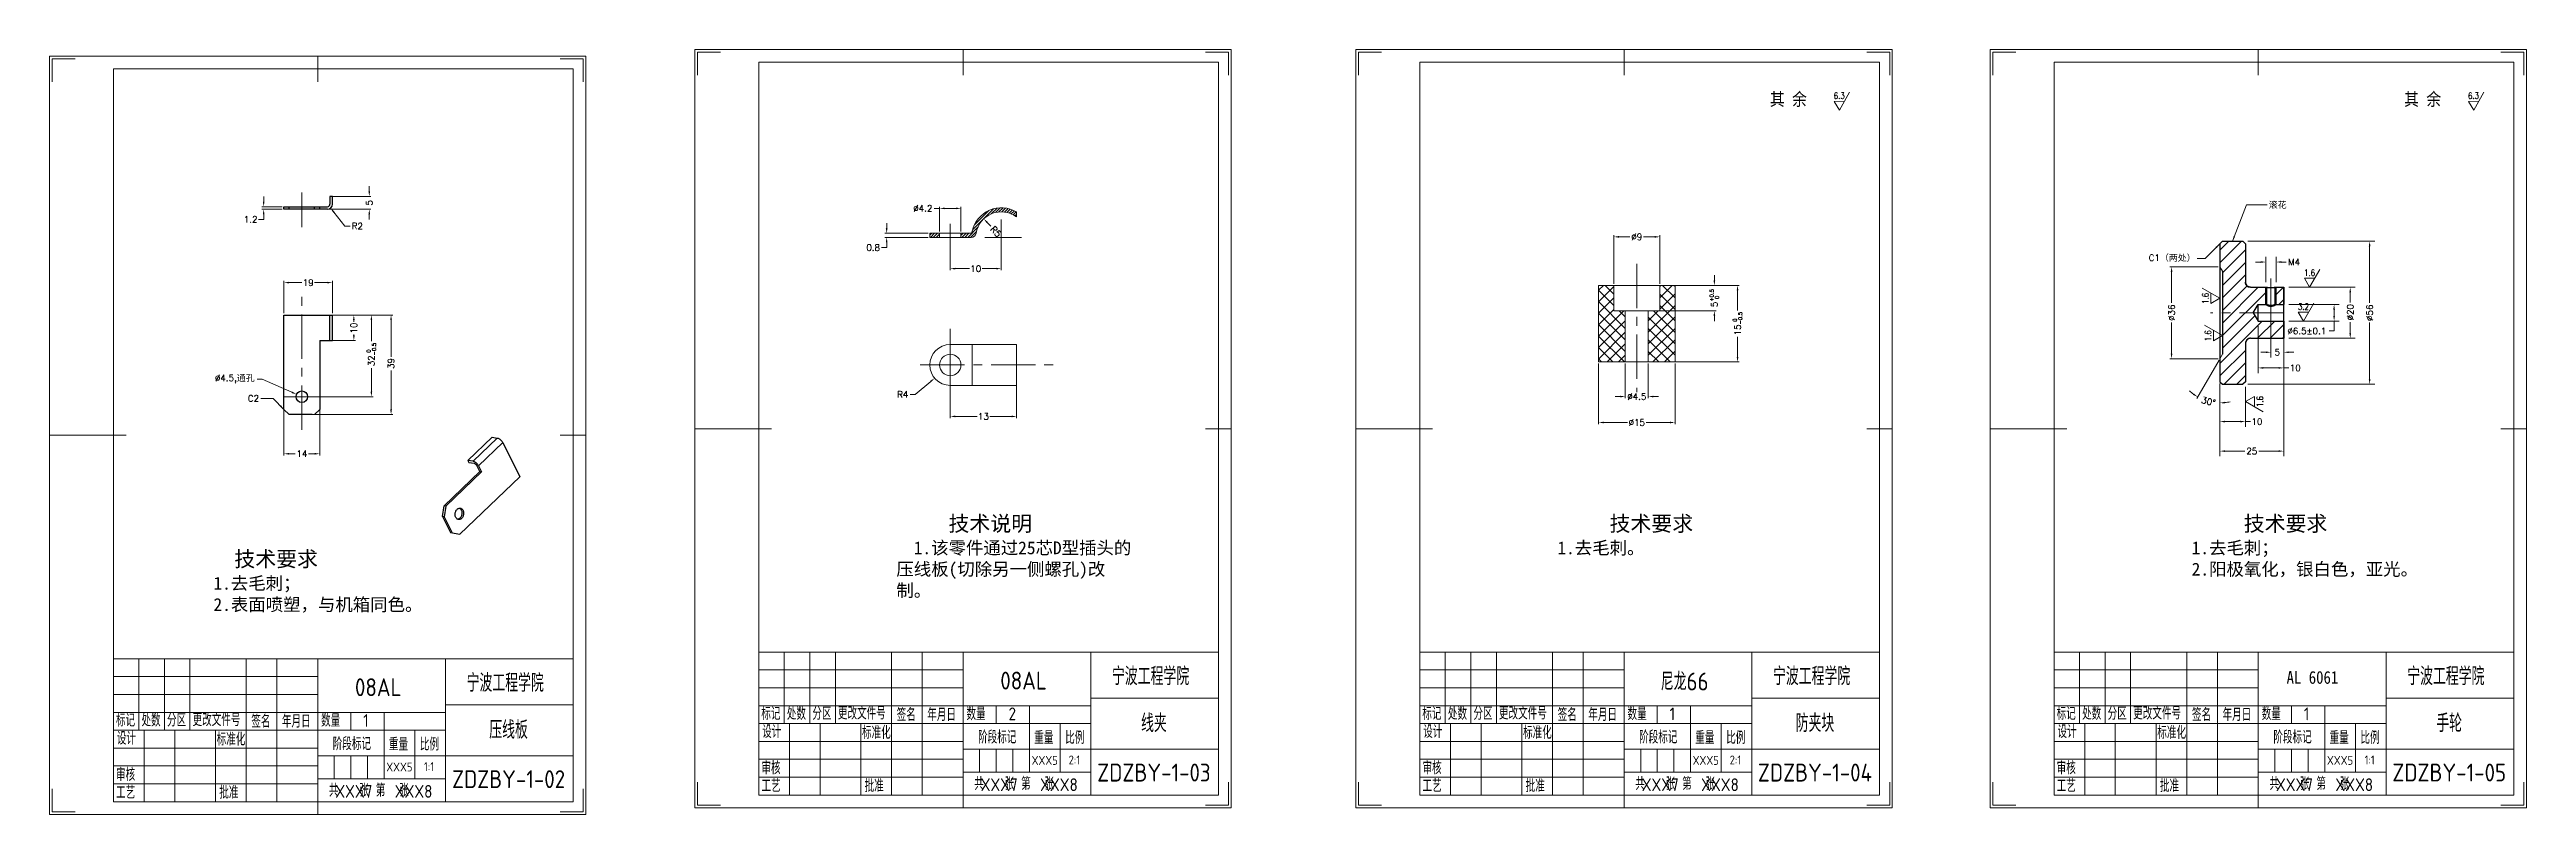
# Model space of a CAD drawing. Header units: millimetres. Extents: x 348 to 7549, y -2121 to -1262.
# Drawn here: x 2455 to 3425, y -2120 to -1820 of the extents above; entities that cross this region are included whole.
import ezdxf
from ezdxf.enums import TextEntityAlignment as Align

# ---------------------------------------------------------------- set-up
doc = ezdxf.new("R2010")
doc.units = ezdxf.units.MM
doc.header["$LTSCALE"] = 46.255
doc.header["$PDMODE"] = 3
doc.header["$PDSIZE"] = 8
doc.linetypes.add('CENTER', pattern=[0.6, 0.375, -0.075, 0.075, -0.075])
doc.layers.get('0').update_dxf_attribs({"linetype": 'CONTINUOUS'})
doc.layers.get('Defpoints').update_dxf_attribs({"linetype": 'CONTINUOUS'})
doc.layers.add('02___PRT_ALL_AXES', color=7, linetype='CONTINUOUS')
for name, color, linetype, lineweight in [('dim', 82, 'CONTINUOUS', 9), ('中心线', 2, 'CENTER', 13), ('剖面线', 4, 'CONTINUOUS', 13), ('图框_内框线', 5, 'CONTINUOUS', 13), ('图框_外框线', 7, 'CONTINUOUS', 13), ('图框_标题栏属性', 1, 'CONTINUOUS', 13), ('图框_标题栏文字', 6, 'CONTINUOUS', 13), ('图框_角线', 5, 'CONTINUOUS', 13), ('尺寸线', 80, 'CONTINUOUS', 13), ('文字', 3, 'CONTINUOUS', 13), ('粗实线', 7, 'CONTINUOUS', 20), ('细实线', 20, 'CONTINUOUS', 13)]:
    doc.layers.add(name, color=color, linetype=linetype, lineweight=lineweight)
doc.styles.add('ROMANC', font='romanc.shx', dxfattribs={"bigfont": 'gbcbig.shx'})
doc.styles.get("Standard").update_dxf_attribs({"font": 'txt', "width": 0.85, "bigfont": 'gbcbig.shx'})
doc.styles.add('TXT08', font='txt.shx', dxfattribs={"width": 0.8, "bigfont": 'gbcbig.shx'})
doc.styles.add('宋体', font='SimSun.ttf')
doc.styles.add('工程字', font='gbenor.shx', dxfattribs={"bigfont": 'gbcbig.shx'})
doc.dimstyles.new('YanXiu', dxfattribs={"dimtxt": 2.5, "dimasz": 2.2, "dimexe": 0.66, "dimexo": 0.66, "dimgap": 0.66, "dimtad": 0, "dimtoh": 1, "dimdsep": 46, "dimtxsty": 'ROMANC', "dimcen": 0, "dimclrd": 256, "dimclre": 131, "dimclrt": 42, "dimazin": 2, "dimtfac": 1, "dimtofl": 0, "dimtmove": 0, "dimatfit": 3, "dimfxl": 1, "dimlwd": 5, "dimlwe": 5, "dimarcsym": 0})
doc.dimstyles.new('YanXiu6', dxfattribs={"dimtxt": 8, "dimasz": 5, "dimexe": 3, "dimexo": 2, "dimgap": 0.66, "dimtad": 0, "dimtoh": 1, "dimdsep": 46, "dimtxsty": 'ROMANC', "dimcen": 0, "dimclrd": 256, "dimclre": 131, "dimclrt": 42, "dimazin": 2, "dimtfac": 1, "dimtofl": 0, "dimtmove": 0, "dimatfit": 3, "dimfxl": 1, "dimlwd": 5, "dimlwe": 5, "dimarcsym": 0})

msp = doc.modelspace()

# ---------------------------------------------------------------- texts
at = {"layer": 'dim', "style": 'TXT08', "width": 0.8}
for s, rotation, p in [('6.3', 1.08767145, (3155.84123, -1838.49514)), ('6.3', 1.08767145, (3404.20028, -1838.49514)), ('1.6', 90, (3299.23693, -1917.84706)), ('1.6', 90, (3300.23693, -1932.46429)), ('1.6', 90, (3320.553, -1958.27174))]:
    msp.add_text(s, height=2.5, rotation=rotation, dxfattribs=at).set_placement(p, align=Align.MIDDLE)
for s, p in [('1.6', (3340.02089, -1907.8406)), ('3.2', (3337.62643, -1921.0906))]:
    msp.add_text(s, height=2.5, dxfattribs=at).set_placement(p, align=Align.MIDDLE)
at = {"layer": 'dim', "color": 42, "char_height": 2.5, "style": 'ROMANC'}
for s, insert, attachment_point in [('{\\fFangSong|b0|i0|c134|p49;滚花}', (3324.03325, -1879.97807), 1), ('C1{\\fFangSong|b0|i0|c134|p49;（两处）}', (3295.39211, -1903.55858), 9), ('C2', (2537.06982, -1958.29248), 9)]:
    msp.add_mtext(s, dxfattribs=dict(at, insert=insert, attachment_point=attachment_point))
at = {"layer": '中心线', "char_height": 8, "attachment_point": 1, "style": '宋体'}
for s, insert, width in [('{\\H0.75x;     技术说明}\\P{\\H0.625x;  1.该零件通过25芯D型插头的压线板(切除另一侧螺孔)改制。}', (2786.6215, -2003.06857), 91.8102887), ('{\\H0.75x;     技术要求}\\P{\\H0.625x;1.去毛刺。}', (3045.4769, -2003.06857), 91.8102887), ('{\\H0.75x;     技术要求}\\P{\\H0.625x;1.去毛刺；\\P2.阳极氧化，银白色，亚光。}', (3293.83595, -2003.06857), 91.8102887), ('{\\H0.75x;  技术要求}\\P{\\H0.625x;1.去毛刺；\\P2.表面喷塑，与机箱同色。}', (2519.21554, -2016.9389), 83.0002158)]:
    msp.add_mtext(s, dxfattribs=dict(at, insert=insert, width=width))
at = {"layer": '图框_标题栏属性', "style": '工程字'}
for tag, text, p in [('宁波工程学院', 'xxx2', (2633.45004, -2068.07073)), ('08AL', 'xxx1', (2836.45066, -2067.55874)), ('宁波工程学院', 'xxx2', (2886.16095, -2065.46857)), ('尼龙66', 'xxx1', (3095.30607, -2067.55874)), ('宁波工程学院', 'xxx2', (3145.01636, -2065.46857)), ('宁波工程学院', 'xxx2', (3393.3754, -2065.46857)), ('08AL', 'xxx1', (2583.73975, -2070.1609)), ('压线板', 'xxx3', (2634.76457, -2086.46919)), ('线夹', 'xxx3', (2887.47548, -2083.86704)), ('防夹块', 'xxx3', (3146.33089, -2083.86704)), ('手轮', 'xxx3', (3394.68993, -2083.86704)), ('ZDZBY-1-02', 'xxx4', (2634.76457, -2106.18184)), ('ZDZBY-1-03', 'xxx4', (2887.47548, -2103.57968)), ('ZDZBY-1-04', 'xxx4', (3146.33089, -2103.57968)), ('ZDZBY-1-05', 'xxx4', (3394.68993, -2103.57968))]:
    msp.add_attdef(tag, text=text, height=7, dxfattribs=at).set_placement(p, align=Align.MIDDLE)
for tag, text, height, p in [('XXX5', 'xxx5', 3.5, (2591.99584, -2101.4187)), ('1:1', 'xxx6', 3.5, (2603.61803, -2101.25968)), ('XXX5', 'xxx5', 3.5, (2844.70675, -2098.81654)), ('2:1', 'xxx6', 3.5, (2856.32894, -2098.65752)), ('XXX5', 'xxx5', 3.5, (3103.56215, -2098.81654)), ('2:1', 'xxx6', 3.5, (3115.18435, -2098.65752)), ('XXX5', 'xxx5', 3.5, (3351.9212, -2098.81654)), ('1:1', 'xxx6', 3.5, (3363.5434, -2098.65752)), ('XXX7', 'xxx7', 5, (2574.16452, -2110.95998)), ('XXX8', 'xxx8', 5, (2597.56812, -2110.95998)), ('XXX7', 'xxx7', 5, (2826.87544, -2108.35782)), ('XXX8', 'xxx8', 5, (2850.27903, -2108.35782)), ('XXX7', 'xxx7', 5, (3085.73084, -2108.35782)), ('XXX8', 'xxx8', 5, (3109.13444, -2108.35782)), ('XXX7', 'xxx7', 5, (3334.08989, -2108.35782)), ('XXX8', 'xxx8', 5, (3357.49349, -2108.35782))]:
    msp.add_attdef(tag, text=text, height=height, dxfattribs=at).set_placement(p, align=Align.MIDDLE_CENTER)
at = {"layer": '图框_标题栏文字', "style": '工程字'}
for s, p in [('标记', (2481.0175, -2085.5638)), ('处数', (2491.0175, -2085.5638)), ('分区', (2501.0175, -2085.5638)), ('更改文件号', (2511.0175, -2085.41539)), ('签名', (2534.0175, -2086.00253)), ('年月日', (2546.0175, -2086.00253)), ('数量', (2561.35213, -2085.65405)), ('1', (2577.85778, -2085.69723)), ('标记', (2733.72842, -2082.96164)), ('设计', (2734.06304, -2090.05189)), ('处数', (2743.72842, -2082.96164)), ('分区', (2753.72842, -2082.96164)), ('更改文件号', (2763.72842, -2082.81324)), ('标准化', (2773.16744, -2090.40037)), ('签名', (2786.72842, -2083.40037)), ('年月日', (2798.72842, -2083.40037)), ('数量', (2814.06304, -2083.05189)), ('2', (2830.5687, -2083.09507)), ('标记', (2992.58382, -2082.96164)), ('设计', (2992.91845, -2090.05189)), ('处数', (3002.58382, -2082.96164)), ('分区', (3012.58382, -2082.96164)), ('更改文件号', (3022.58382, -2082.81324)), ('标准化', (3032.02284, -2090.40037)), ('签名', (3045.58382, -2083.40037)), ('年月日', (3057.58382, -2083.40037)), ('数量', (3072.91845, -2083.05189)), ('1', (3089.4241, -2083.09507)), ('标记', (3240.94287, -2082.96164)), ('设计', (3241.2775, -2090.05189)), ('处数', (3250.94287, -2082.96164)), ('分区', (3260.94287, -2082.96164)), ('更改文件号', (3270.94287, -2082.81324)), ('标准化', (3280.38189, -2090.40037)), ('签名', (3293.94287, -2083.40037)), ('年月日', (3305.94287, -2083.40037)), ('数量', (3321.2775, -2083.05189)), ('1', (3337.78315, -2083.09507)), ('设计', (2481.35213, -2092.65405)), ('标准化', (2520.45652, -2093.00253)), ('阶段标记', (2565.90828, -2094.80253)), ('重量', (2587.90828, -2095.00253)), ('比例', (2600.0175, -2095.00253)), ('阶段标记', (2818.6192, -2092.20037)), ('重量', (2840.6192, -2092.40037)), ('比例', (2852.72842, -2092.40037)), ('阶段标记', (3077.4746, -2092.20037)), ('重量', (3099.4746, -2092.40037)), ('比例', (3111.58382, -2092.40037)), ('阶段标记', (3325.83365, -2092.20037)), ('重量', (3347.83365, -2092.40037)), ('比例', (3359.94287, -2092.40037)), ('审核', (2481.06258, -2106.85413)), ('审核', (2733.77349, -2104.25197)), ('审核', (2992.6289, -2104.25197)), ('审核', (3240.98795, -2104.25197)), ('工艺', (2481.06258, -2113.85413)), ('批准', (2521.48754, -2113.85413)), ('共   张 第  张', (2564.41823, -2113.00253)), ('工艺', (2733.77349, -2111.25197)), ('批准', (2774.19845, -2111.25197)), ('共   张 第  张', (2817.12915, -2110.40037)), ('工艺', (2992.6289, -2111.25197)), ('批准', (3033.05386, -2111.25197)), ('共   张 第  张', (3075.98455, -2110.40037)), ('工艺', (3240.98795, -2111.25197)), ('批准', (3281.4129, -2111.25197)), ('共   张 第  张', (3324.3436, -2110.40037))]:
    msp.add_text(s, height=5, dxfattribs=at).set_placement(p)
at = {"layer": '文字', "char_height": 5, "width": 46.5466241, "attachment_point": 1}
for insert in [(3128.67644, -1837.3526), (3377.03548, -1837.3526)]:
    msp.add_mtext('{\\fSimSun|b0|i0|c134|p2;其 余} ', dxfattribs=dict(at, insert=insert))
at = {"layer": '细实线', "insert": (3331.01622, -2063.81242), "char_height": 5, "width": 34.3182427, "attachment_point": 1}
msp.add_mtext('{\\fFangSong|b0|i0|c134|p49;AL 6061}', dxfattribs=at)

# ---------------------------------------------------------------- blocks, each defined once
blk = doc.blocks.new('*D27')
at = {"layer": 'Defpoints', "color": 0, "transparency": 16777216}
for p in [(2546.82, -1956.35), (2560.82, -1956.28), (2560.82, -1978.73)]:
    blk.add_point(p, dxfattribs=at)
at = {"layer": 'dim', "color": 131, "lineweight": 5, "transparency": 16777216}
for p, q in [((2546.82, -1957.01), (2546.82, -1979.39)), ((2560.82, -1956.94), (2560.82, -1979.39))]:
    blk.add_line(p, q, dxfattribs=at)
at = {"layer": 'dim', "lineweight": 5, "transparency": 16777216}
for p, q in [((2548.82, -1978.73), (2551.25, -1978.73)), ((2558.82, -1978.73), (2556.38, -1978.73))]:
    blk.add_line(p, q, dxfattribs=at)
at = {"layer": 'dim', "transparency": 16777216}
for points in [[(2548.82, -1978.4), (2548.82, -1979.06), (2546.82, -1978.73)], [(2558.82, -1978.4), (2558.82, -1979.06), (2560.82, -1978.73)]]:
    blk.add_solid(points, dxfattribs=at)
at = {"layer": 'dim', "color": 42, "transparency": 16777216, "insert": (2553.82, -1978.73), "char_height": 2.5, "attachment_point": 5, "style": 'ROMANC'}
blk.add_mtext('14', dxfattribs=at)
blk = doc.blocks.new('*D28')
at = {"layer": 'Defpoints', "color": 0, "transparency": 16777216}
for p in [(2565.82, -1911.69), (2546.82, -1924.38), (2565.82, -1924.38)]:
    blk.add_point(p, dxfattribs=at)
at = {"layer": 'dim', "color": 131, "lineweight": 5, "transparency": 16777216}
for p, q in [((2546.82, -1923.72), (2546.82, -1911.03)), ((2565.82, -1923.72), (2565.82, -1911.03))]:
    blk.add_line(p, q, dxfattribs=at)
at = {"layer": 'dim', "lineweight": 5, "transparency": 16777216}
for p, q in [((2548.82, -1911.69), (2553.81, -1911.69)), ((2563.82, -1911.69), (2558.82, -1911.69))]:
    blk.add_line(p, q, dxfattribs=at)
at = {"layer": 'dim', "transparency": 16777216}
for points in [[(2548.82, -1911.36), (2548.82, -1912.02), (2546.82, -1911.69)], [(2563.82, -1911.36), (2563.82, -1912.02), (2565.82, -1911.69)]]:
    blk.add_solid(points, dxfattribs=at)
at = {"layer": 'dim', "color": 42, "transparency": 16777216, "insert": (2556.32, -1911.69), "char_height": 2.5, "attachment_point": 5, "style": 'ROMANC'}
blk.add_mtext('19', dxfattribs=at)
blk = doc.blocks.new('*D29')
at = {"layer": 'Defpoints', "color": 0, "transparency": 16777216}
for p in [(2538.87, -1882.95), (2546.82, -1881.95), (2546.82, -1882.95)]:
    blk.add_point(p, dxfattribs=at)
at = {"layer": 'dim', "lineweight": 5, "transparency": 16777216}
for p, q in [((2538.87, -1879.95), (2538.87, -1877.95)), ((2538.87, -1886.95), (2536.87, -1886.95)), ((2538.87, -1884.95), (2538.87, -1886.95))]:
    blk.add_line(p, q, dxfattribs=at)
at = {"layer": 'dim', "color": 131, "lineweight": 5, "transparency": 16777216}
for p, q in [((2546.16, -1881.95), (2538.21, -1881.95)), ((2546.16, -1882.95), (2538.21, -1882.95))]:
    blk.add_line(p, q, dxfattribs=at)
at = {"layer": 'dim', "transparency": 16777216}
for points in [[(2538.53, -1879.95), (2539.2, -1879.95), (2538.87, -1881.95)], [(2538.53, -1884.95), (2539.2, -1884.95), (2538.87, -1882.95)]]:
    blk.add_solid(points, dxfattribs=at)
at = {"layer": 'dim', "color": 42, "transparency": 16777216, "insert": (2533.76, -1886.95), "char_height": 2.5, "attachment_point": 5, "style": 'ROMANC'}
blk.add_mtext('1.2', dxfattribs=at)
blk = doc.blocks.new('*D30')
at = {"layer": 'Defpoints', "color": 0, "transparency": 16777216}
for p in [(2564.82, -1877.95), (2553.82, -1882.95), (2580.22, -1882.95)]:
    blk.add_point(p, dxfattribs=at)
at = {"layer": 'dim', "color": 131, "lineweight": 5, "transparency": 16777216}
for p, q in [((2565.48, -1877.95), (2580.88, -1877.95)), ((2554.48, -1882.95), (2580.88, -1882.95))]:
    blk.add_line(p, q, dxfattribs=at)
at = {"layer": 'dim', "lineweight": 5, "transparency": 16777216}
for p, q in [((2580.22, -1875.95), (2580.22, -1873.95)), ((2580.22, -1884.95), (2580.22, -1886.95))]:
    blk.add_line(p, q, dxfattribs=at)
at = {"layer": 'dim', "transparency": 16777216}
for points in [[(2579.89, -1875.95), (2580.56, -1875.95), (2580.22, -1877.95)], [(2579.89, -1884.95), (2580.56, -1884.95), (2580.22, -1882.95)]]:
    blk.add_solid(points, dxfattribs=at)
at = {"layer": 'dim', "color": 42, "transparency": 16777216, "insert": (2580.22, -1880.45), "char_height": 2.5, "attachment_point": 5, "rotation": 90, "style": 'ROMANC'}
blk.add_mtext('5', dxfattribs=at)
blk = doc.blocks.new('*D31')
at = {"layer": 'Defpoints', "color": 0, "transparency": 16777216}
for p in [(2553.82, -1924.38), (2588.76, -1924.38), (2553.82, -1963.38)]:
    blk.add_point(p, dxfattribs=at)
at = {"layer": 'dim', "color": 131, "lineweight": 5, "transparency": 16777216}
for p, q in [((2554.48, -1924.38), (2589.42, -1924.38)), ((2554.48, -1963.38), (2589.42, -1963.38))]:
    blk.add_line(p, q, dxfattribs=at)
at = {"layer": 'dim', "lineweight": 5, "transparency": 16777216}
for p, q in [((2588.76, -1926.38), (2588.76, -1940.7)), ((2588.76, -1961.38), (2588.76, -1946.07))]:
    blk.add_line(p, q, dxfattribs=at)
at = {"layer": 'dim', "transparency": 16777216}
for points in [[(2588.42, -1926.38), (2589.09, -1926.38), (2588.76, -1924.38)], [(2588.42, -1961.38), (2589.09, -1961.38), (2588.76, -1963.38)]]:
    blk.add_solid(points, dxfattribs=at)
at = {"layer": 'dim', "color": 42, "transparency": 16777216, "insert": (2588.76, -1943.38), "char_height": 2.5, "attachment_point": 5, "rotation": 90, "style": 'ROMANC'}
blk.add_mtext('39', dxfattribs=at)
blk = doc.blocks.new('*D32')
at = {"layer": 'Defpoints', "color": 0, "transparency": 16777216}
for p in [(2553.82, -1924.38), (2560.82, -1934.38), (2574.18, -1934.38)]:
    blk.add_point(p, dxfattribs=at)
at = {"layer": 'dim', "color": 131, "lineweight": 5, "transparency": 16777216}
for p, q in [((2554.48, -1924.38), (2574.84, -1924.38)), ((2561.48, -1934.38), (2574.84, -1934.38))]:
    blk.add_line(p, q, dxfattribs=at)
at = {"layer": 'dim', "lineweight": 5, "transparency": 16777216}
for p, q in [((2574.18, -1926.38), (2574.18, -1926.99)), ((2574.18, -1932.38), (2574.18, -1932))]:
    blk.add_line(p, q, dxfattribs=at)
at = {"layer": 'dim', "transparency": 16777216}
for points in [[(2573.85, -1926.38), (2574.52, -1926.38), (2574.18, -1924.38)], [(2573.85, -1932.38), (2574.52, -1932.38), (2574.18, -1934.38)]]:
    blk.add_solid(points, dxfattribs=at)
at = {"layer": 'dim', "color": 42, "transparency": 16777216, "insert": (2574.18, -1929.49), "char_height": 2.5, "attachment_point": 5, "rotation": 90, "style": 'ROMANC'}
blk.add_mtext('10', dxfattribs=at)
blk = doc.blocks.new('*D33')
at = {"layer": 'Defpoints', "color": 0, "transparency": 16777216}
for p in [(2553.82, -1924.38), (2553.82, -1956.38), (2581.05, -1956.38)]:
    blk.add_point(p, dxfattribs=at)
at = {"layer": 'dim', "color": 131, "lineweight": 5, "transparency": 16777216}
for p, q in [((2554.48, -1924.38), (2581.71, -1924.38)), ((2554.48, -1956.38), (2581.71, -1956.38))]:
    blk.add_line(p, q, dxfattribs=at)
at = {"layer": 'dim', "lineweight": 5, "transparency": 16777216}
for p, q in [((2581.05, -1926.38), (2581.05, -1934.56)), ((2581.05, -1954.38), (2581.05, -1945.21))]:
    blk.add_line(p, q, dxfattribs=at)
at = {"layer": 'dim', "transparency": 16777216}
for points in [[(2580.72, -1926.38), (2581.39, -1926.38), (2581.05, -1924.38)], [(2580.72, -1954.38), (2581.39, -1954.38), (2581.05, -1956.38)]]:
    blk.add_solid(points, dxfattribs=at)
at = {"layer": 'dim', "color": 42, "transparency": 16777216, "insert": (2581.05, -1939.88), "char_height": 2.5, "attachment_point": 5, "rotation": 90, "style": 'ROMANC'}
blk.add_mtext('\\A1;32{\\H1.500000;\\S 0^ -0.5;}', dxfattribs=at)
blk = doc.blocks.new('*D34')
at = {"layer": 'Defpoints', "color": 0, "transparency": 16777216}
for p in [(2551.76, -1955.46), (2555.87, -1957.3)]:
    blk.add_point(p, dxfattribs=at)
at = {"layer": 'dim', "lineweight": 5, "transparency": 16777216}
for p, q in [((2536.33, -1949.45), (2538.33, -1949.45)), ((2538.33, -1949.45), (2549.94, -1954.65))]:
    blk.add_line(p, q, dxfattribs=at)
at = {"layer": 'dim', "transparency": 16777216}
blk.add_solid([(2550.08, -1954.34), (2549.8, -1954.95), (2551.76, -1955.46)], dxfattribs=at)
at = {"layer": 'dim', "color": 42, "transparency": 16777216, "insert": (2527.57, -1949.45), "char_height": 2.5, "attachment_point": 5, "style": 'ROMANC'}
blk.add_mtext('∅4.5,{\\fFangSong|b0|i0|c134|p49;通孔}', dxfattribs=at)
blk = doc.blocks.new('*D35')
at = {"layer": 'Defpoints', "color": 0, "transparency": 16777216}
for p in [(2563.82, -1880.95), (2565.07, -1882.51)]:
    blk.add_point(p, dxfattribs=at)
at = {"layer": 'dim', "lineweight": 5, "transparency": 16777216}
for p, q in [((2570.68, -1889.54), (2566.32, -1884.08)), ((2572.68, -1889.54), (2570.68, -1889.54))]:
    blk.add_line(p, q, dxfattribs=at)
at = {"layer": 'dim', "transparency": 16777216}
blk.add_solid([(2566.58, -1883.87), (2566.06, -1884.28), (2565.07, -1882.51)], dxfattribs=at)
at = {"layer": 'dim', "color": 42, "transparency": 16777216, "insert": (2575.55, -1889.54), "char_height": 2.5, "attachment_point": 5, "style": 'ROMANC'}
blk.add_mtext('R2', dxfattribs=at)
blk = doc.blocks.new('*D36')
at = {"layer": 'Defpoints', "color": 0, "transparency": 16777216}
for p in [(3329.89, -1913.5), (3329.89, -1933.5), (3355.93, -1933.5)]:
    blk.add_point(p, dxfattribs=at)
at = {"layer": 'dim', "color": 131, "lineweight": 5, "transparency": 16777216}
for p, q in [((3331.89, -1913.5), (3357.93, -1913.5)), ((3331.89, -1933.5), (3357.93, -1933.5))]:
    blk.add_line(p, q, dxfattribs=at)
at = {"layer": 'dim', "lineweight": 5, "transparency": 16777216}
for p, q in [((3355.93, -1915.5), (3355.93, -1919.42)), ((3355.93, -1931.5), (3355.93, -1927.17))]:
    blk.add_line(p, q, dxfattribs=at)
at = {"layer": 'dim', "transparency": 16777216}
for points in [[(3355.6, -1915.5), (3356.26, -1915.5), (3355.93, -1913.5)], [(3355.6, -1931.5), (3356.26, -1931.5), (3355.93, -1933.5)]]:
    blk.add_solid(points, dxfattribs=at)
at = {"layer": 'dim', "color": 42, "transparency": 16777216, "insert": (3355.93, -1923.3), "char_height": 2.5, "attachment_point": 5, "rotation": 90, "style": 'ROMANC'}
blk.add_mtext('%%C20', dxfattribs=at)
blk = doc.blocks.new('*D37')
at = {"layer": 'Defpoints', "color": 0, "transparency": 16777216}
for p in [(3329.89, -1920.25), (3329.89, -1926.75), (3349.62, -1926.75)]:
    blk.add_point(p, dxfattribs=at)
at = {"layer": 'dim', "color": 131, "lineweight": 5, "transparency": 16777216}
for p, q in [((3331.89, -1920.25), (3351.62, -1920.25)), ((3331.89, -1926.75), (3351.62, -1926.75))]:
    blk.add_line(p, q, dxfattribs=at)
at = {"layer": 'dim', "lineweight": 5, "transparency": 16777216}
for p, q in [((3349.62, -1922.25), (3349.62, -1924.75)), ((3349.62, -1926.75), (3349.62, -1930.64)), ((3349.62, -1930.64), (3347.62, -1930.64))]:
    blk.add_line(p, q, dxfattribs=at)
at = {"layer": 'dim', "transparency": 16777216}
for points in [[(3349.29, -1922.25), (3349.95, -1922.25), (3349.62, -1920.25)], [(3349.29, -1924.75), (3349.95, -1924.75), (3349.62, -1926.75)]]:
    blk.add_solid(points, dxfattribs=at)
at = {"layer": 'dim', "color": 42, "transparency": 16777216, "insert": (3338.93, -1930.64), "char_height": 2.5, "attachment_point": 5, "style": 'ROMANC'}
blk.add_mtext('\\A1;%%C6.5±0.1', dxfattribs=at)
blk = doc.blocks.new('*D38')
at = {"layer": 'Defpoints', "color": 0, "transparency": 16777216}
for p in [(3313.89, -1895.5), (3313.89, -1951.5), (3363.54, -1951.5)]:
    blk.add_point(p, dxfattribs=at)
at = {"layer": 'dim', "color": 131, "lineweight": 5, "transparency": 16777216}
for p, q in [((3315.89, -1895.5), (3365.54, -1895.5)), ((3315.89, -1951.5), (3365.54, -1951.5))]:
    blk.add_line(p, q, dxfattribs=at)
at = {"layer": 'dim', "lineweight": 5, "transparency": 16777216}
for p, q in [((3363.54, -1897.5), (3363.54, -1919.62)), ((3363.54, -1949.5), (3363.54, -1927.37))]:
    blk.add_line(p, q, dxfattribs=at)
at = {"layer": 'dim', "transparency": 16777216}
for points in [[(3363.2, -1897.5), (3363.87, -1897.5), (3363.54, -1895.5)], [(3363.2, -1949.5), (3363.87, -1949.5), (3363.54, -1951.5)]]:
    blk.add_solid(points, dxfattribs=at)
at = {"layer": 'dim', "color": 42, "transparency": 16777216, "insert": (3363.54, -1923.5), "char_height": 2.5, "attachment_point": 5, "rotation": 90, "style": 'ROMANC'}
blk.add_mtext('%%C56', dxfattribs=at)
blk = doc.blocks.new('*D39')
at = {"layer": 'Defpoints', "color": 0, "transparency": 16777216}
for p in [(3304.89, -1950.5), (3314.89, -1950.5), (3314.89, -1966.12)]:
    blk.add_point(p, dxfattribs=at)
at = {"layer": 'dim', "color": 131, "lineweight": 5, "transparency": 16777216}
for p, q in [((3304.89, -1952.5), (3304.89, -1968.12)), ((3314.89, -1952.5), (3314.89, -1968.12))]:
    blk.add_line(p, q, dxfattribs=at)
at = {"layer": 'dim', "lineweight": 5, "transparency": 16777216}
for p, q in [((3306.89, -1966.12), (3312.89, -1966.12)), ((3314.89, -1966.12), (3316.89, -1966.12))]:
    blk.add_line(p, q, dxfattribs=at)
at = {"layer": 'dim', "transparency": 16777216}
for points in [[(3306.89, -1965.79), (3306.89, -1966.45), (3304.89, -1966.12)], [(3312.89, -1965.79), (3312.89, -1966.45), (3314.89, -1966.12)]]:
    blk.add_solid(points, dxfattribs=at)
at = {"layer": 'dim', "color": 42, "transparency": 16777216, "insert": (3319.4, -1966.12), "char_height": 2.5, "attachment_point": 5, "style": 'ROMANC'}
blk.add_mtext('10', dxfattribs=at)
blk = doc.blocks.new('*D40')
at = {"layer": 'Defpoints', "color": 0, "transparency": 16777216}
for p in [(3329.89, -1933.5), (3304.89, -1950.5), (3329.89, -1977.69)]:
    blk.add_point(p, dxfattribs=at)
at = {"layer": 'dim', "color": 131, "lineweight": 5, "transparency": 16777216}
for p, q in [((3329.89, -1935.5), (3329.89, -1979.69)), ((3304.89, -1952.5), (3304.89, -1979.69))]:
    blk.add_line(p, q, dxfattribs=at)
at = {"layer": 'dim', "lineweight": 5, "transparency": 16777216}
for p, q in [((3306.89, -1977.69), (3314.71, -1977.69)), ((3327.89, -1977.69), (3320.08, -1977.69))]:
    blk.add_line(p, q, dxfattribs=at)
at = {"layer": 'dim', "transparency": 16777216}
for points in [[(3306.89, -1977.35), (3306.89, -1978.02), (3304.89, -1977.69)], [(3327.89, -1977.35), (3327.89, -1978.02), (3329.89, -1977.69)]]:
    blk.add_solid(points, dxfattribs=at)
at = {"layer": 'dim', "color": 42, "transparency": 16777216, "insert": (3317.39, -1977.69), "char_height": 2.5, "attachment_point": 5, "style": 'ROMANC'}
blk.add_mtext('25', dxfattribs=at)
blk = doc.blocks.new('*D41')
at = {"layer": 'Defpoints', "color": 0, "transparency": 16777216}
for p in [(3324.89, -1913.64), (3329.89, -1913.5), (3329.89, -1938.97)]:
    blk.add_point(p, dxfattribs=at)
at = {"layer": 'dim', "color": 131, "lineweight": 5, "transparency": 16777216}
for p, q in [((3324.89, -1915.64), (3324.89, -1940.97)), ((3329.89, -1915.5), (3329.89, -1940.97))]:
    blk.add_line(p, q, dxfattribs=at)
at = {"layer": 'dim', "lineweight": 5, "transparency": 16777216}
for p, q in [((3322.89, -1938.97), (3320.89, -1938.97)), ((3331.89, -1938.97), (3333.89, -1938.97))]:
    blk.add_line(p, q, dxfattribs=at)
at = {"layer": 'dim', "transparency": 16777216}
for points in [[(3322.89, -1938.64), (3322.89, -1939.3), (3324.89, -1938.97)], [(3331.89, -1938.64), (3331.89, -1939.3), (3329.89, -1938.97)]]:
    blk.add_solid(points, dxfattribs=at)
at = {"layer": 'dim', "color": 42, "transparency": 16777216, "insert": (3327.39, -1938.97), "char_height": 2.5, "attachment_point": 5, "style": 'ROMANC'}
blk.add_mtext('5', dxfattribs=at)
blk = doc.blocks.new('*D42')
at = {"layer": 'Defpoints', "color": 0, "transparency": 16777216}
for p in [(3319.89, -1926.75), (3329.89, -1926.75), (3329.89, -1945.1)]:
    blk.add_point(p, dxfattribs=at)
at = {"layer": 'dim', "color": 131, "lineweight": 5, "transparency": 16777216}
for p, q in [((3319.89, -1928.75), (3319.89, -1947.1)), ((3329.89, -1928.75), (3329.89, -1947.1))]:
    blk.add_line(p, q, dxfattribs=at)
at = {"layer": 'dim', "lineweight": 5, "transparency": 16777216}
for p, q in [((3321.89, -1945.1), (3327.89, -1945.1)), ((3329.89, -1945.1), (3331.89, -1945.1))]:
    blk.add_line(p, q, dxfattribs=at)
at = {"layer": 'dim', "transparency": 16777216}
for points in [[(3321.89, -1944.76), (3321.89, -1945.43), (3319.89, -1945.1)], [(3327.89, -1944.76), (3327.89, -1945.43), (3329.89, -1945.1)]]:
    blk.add_solid(points, dxfattribs=at)
at = {"layer": 'dim', "color": 42, "transparency": 16777216, "insert": (3334.4, -1945.1), "char_height": 2.5, "attachment_point": 5, "style": 'ROMANC'}
blk.add_mtext('10', dxfattribs=at)
blk = doc.blocks.new('*D43')
at = {"layer": 'Defpoints', "color": 0, "transparency": 16777216}
for p in [(3326.89, -1903.63), (3322.89, -1913.5), (3326.89, -1913.5)]:
    blk.add_point(p, dxfattribs=at)
at = {"layer": 'dim', "lineweight": 5, "transparency": 16777216}
for p, q in [((3320.89, -1903.63), (3318.89, -1903.63)), ((3328.89, -1903.63), (3330.89, -1903.63))]:
    blk.add_line(p, q, dxfattribs=at)
at = {"layer": 'dim', "color": 131, "lineweight": 5, "transparency": 16777216}
for p, q in [((3322.89, -1911.5), (3322.89, -1901.63)), ((3326.89, -1911.5), (3326.89, -1901.63))]:
    blk.add_line(p, q, dxfattribs=at)
at = {"layer": 'dim', "transparency": 16777216}
for points in [[(3320.89, -1903.29), (3320.89, -1903.96), (3322.89, -1903.63)], [(3328.89, -1903.29), (3328.89, -1903.96), (3326.89, -1903.63)]]:
    blk.add_solid(points, dxfattribs=at)
at = {"layer": 'dim', "color": 42, "transparency": 16777216, "insert": (3333.99, -1903.63), "char_height": 2.5, "attachment_point": 5, "style": 'ROMANC'}
blk.add_mtext('M4', dxfattribs=at)
blk = doc.blocks.new('*D584')
at = {"layer": 'Defpoints', "color": 0, "transparency": 16777216}
for p in [(3304.89, -1905.49), (3285.97, -1941.49), (3304.89, -1941.49)]:
    blk.add_point(p, dxfattribs=at)
at = {"layer": 'dim', "color": 131, "lineweight": 5, "transparency": 16777216}
for p, q in [((3304.23, -1905.49), (3285.31, -1905.49)), ((3304.23, -1941.49), (3285.31, -1941.49))]:
    blk.add_line(p, q, dxfattribs=at)
at = {"layer": 'dim', "lineweight": 5, "transparency": 16777216}
for p, q in [((3285.97, -1907.49), (3285.97, -1919.62)), ((3285.97, -1939.49), (3285.97, -1927.37))]:
    blk.add_line(p, q, dxfattribs=at)
at = {"layer": 'dim', "transparency": 16777216}
for points in [[(3285.64, -1907.49), (3286.31, -1907.49), (3285.97, -1905.49)], [(3285.64, -1939.49), (3286.31, -1939.49), (3285.97, -1941.49)]]:
    blk.add_solid(points, dxfattribs=at)
at = {"layer": 'dim', "color": 42, "transparency": 16777216, "insert": (3285.97, -1923.49), "char_height": 2.5, "attachment_point": 5, "rotation": 90, "style": 'ROMANC'}
blk.add_mtext('%%c36', dxfattribs=at)
blk = doc.blocks.new('*D585')
at = {"layer": 'Defpoints', "color": 0, "transparency": 16777216}
for p in [(3304.89, -1896.5), (3305.89, -1939.75), (3304.89, -1941.49), (3298.97, -1957.77), (3304.89, -1950.5)]:
    blk.add_point(p, dxfattribs=at)
at = {"layer": 'dim', "color": 131, "lineweight": 5, "transparency": 16777216}
for p, q in [((3304.56, -1942.07), (3295.9, -1957.07)), ((3304.89, -1951.16), (3304.89, -1959.48))]:
    blk.add_line(p, q, dxfattribs=at)
at = {"layer": 'dim', "lineweight": 5, "transparency": 16777216}
for start, end in [(226.77165, 233.38583), (276.61417, 283.22835)]:
    blk.add_arc((3304.89, -1941.48), 17.33, start, end, dxfattribs=at)
at = {"layer": 'dim', "transparency": 16777216}
for points in [[(3294.74, -1955.12), (3294.37, -1955.67), (3296.23, -1956.49)], [(3306.91, -1959.03), (3306.87, -1958.37), (3304.89, -1958.82)]]:
    blk.add_solid(points, dxfattribs=at)
at = {"layer": 'dim', "color": 42, "transparency": 16777216, "insert": (3300.41, -1958.23), "char_height": 2.5, "attachment_point": 5, "rotation": 345, "style": 'ROMANC'}
blk.add_mtext('30°', dxfattribs=at)
blk = doc.blocks.new('*D604')
at = {"layer": 'Defpoints', "color": 0, "transparency": 16777216}
for p in [(3076.57, -1912.77), (3106.94, -1912.77), (3076.57, -1922.77)]:
    blk.add_point(p, dxfattribs=at)
at = {"layer": 'dim', "lineweight": 5, "transparency": 16777216}
for p, q in [((3106.94, -1910.77), (3106.94, -1908.77)), ((3106.94, -1924.77), (3106.94, -1926.77))]:
    blk.add_line(p, q, dxfattribs=at)
at = {"layer": 'dim', "color": 131, "lineweight": 5, "transparency": 16777216}
for p, q in [((3077.23, -1912.77), (3107.6, -1912.77)), ((3077.23, -1922.77), (3107.6, -1922.77))]:
    blk.add_line(p, q, dxfattribs=at)
at = {"layer": 'dim', "transparency": 16777216}
for points in [[(3106.6, -1910.77), (3107.27, -1910.77), (3106.94, -1912.77)], [(3106.6, -1924.77), (3107.27, -1924.77), (3106.94, -1922.77)]]:
    blk.add_solid(points, dxfattribs=at)
at = {"layer": 'dim', "color": 42, "transparency": 16777216, "insert": (3106.94, -1917.77), "char_height": 2.5, "attachment_point": 5, "rotation": 90, "style": 'ROMANC'}
blk.add_mtext('\\A1;5{\\H1.500000;\\S+0.5^  0;}', dxfattribs=at)
blk = doc.blocks.new('*D605')
at = {"layer": 'Defpoints', "color": 0, "transparency": 16777216}
for p in [(3076.57, -1912.77), (3076.57, -1942.77), (3116.03, -1942.77)]:
    blk.add_point(p, dxfattribs=at)
at = {"layer": 'dim', "color": 131, "lineweight": 5, "transparency": 16777216}
for p, q in [((3077.23, -1912.77), (3116.69, -1912.77)), ((3077.23, -1942.77), (3116.69, -1942.77))]:
    blk.add_line(p, q, dxfattribs=at)
at = {"layer": 'dim', "lineweight": 5, "transparency": 16777216}
for p, q in [((3116.03, -1914.77), (3116.03, -1922.62)), ((3116.03, -1940.77), (3116.03, -1932.92))]:
    blk.add_line(p, q, dxfattribs=at)
at = {"layer": 'dim', "transparency": 16777216}
for points in [[(3115.69, -1914.77), (3116.36, -1914.77), (3116.03, -1912.77)], [(3115.69, -1940.77), (3116.36, -1940.77), (3116.03, -1942.77)]]:
    blk.add_solid(points, dxfattribs=at)
at = {"layer": 'dim', "color": 42, "transparency": 16777216, "insert": (3116.03, -1927.77), "char_height": 2.5, "attachment_point": 5, "rotation": 90, "style": 'ROMANC'}
blk.add_mtext('\\A1;15{\\H1.500000;\\S 0^ -0.5;}', dxfattribs=at)
blk = doc.blocks.new('*D606')
at = {"layer": 'Defpoints', "color": 0, "transparency": 16777216}
for p in [(3072.07, -1942.77), (3081.07, -1942.77), (3081.07, -1956.32)]:
    blk.add_point(p, dxfattribs=at)
at = {"layer": 'dim', "color": 131, "lineweight": 5, "transparency": 16777216}
for p, q in [((3072.07, -1943.43), (3072.07, -1956.98)), ((3081.07, -1943.43), (3081.07, -1956.98))]:
    blk.add_line(p, q, dxfattribs=at)
at = {"layer": 'dim', "lineweight": 5, "transparency": 16777216}
for p, q in [((3070.07, -1956.32), (3068.07, -1956.32)), ((3083.07, -1956.32), (3085.07, -1956.32))]:
    blk.add_line(p, q, dxfattribs=at)
at = {"layer": 'dim', "transparency": 16777216}
for points in [[(3070.07, -1955.99), (3070.07, -1956.65), (3072.07, -1956.32)], [(3083.07, -1955.99), (3083.07, -1956.65), (3081.07, -1956.32)]]:
    blk.add_solid(points, dxfattribs=at)
at = {"layer": 'dim', "color": 42, "transparency": 16777216, "insert": (3076.57, -1956.32), "char_height": 2.5, "attachment_point": 5, "style": 'ROMANC'}
blk.add_mtext('%%c4.5', dxfattribs=at)
blk = doc.blocks.new('*D607')
at = {"layer": 'Defpoints', "color": 0, "transparency": 16777216}
for p in [(3085.57, -1893.77), (3067.57, -1912.77), (3085.57, -1912.77)]:
    blk.add_point(p, dxfattribs=at)
at = {"layer": 'dim', "color": 131, "lineweight": 5, "transparency": 16777216}
for p, q in [((3067.57, -1912.11), (3067.57, -1893.11)), ((3085.57, -1912.11), (3085.57, -1893.11))]:
    blk.add_line(p, q, dxfattribs=at)
at = {"layer": 'dim', "lineweight": 5, "transparency": 16777216}
for p, q in [((3069.57, -1893.77), (3073.89, -1893.77)), ((3083.57, -1893.77), (3079.25, -1893.77))]:
    blk.add_line(p, q, dxfattribs=at)
at = {"layer": 'dim', "transparency": 16777216}
for points in [[(3069.57, -1893.44), (3069.57, -1894.1), (3067.57, -1893.77)], [(3083.57, -1893.44), (3083.57, -1894.1), (3085.57, -1893.77)]]:
    blk.add_solid(points, dxfattribs=at)
at = {"layer": 'dim', "color": 42, "transparency": 16777216, "insert": (3076.57, -1893.77), "char_height": 2.5, "attachment_point": 5, "style": 'ROMANC'}
blk.add_mtext('%%c9', dxfattribs=at)
blk = doc.blocks.new('*D608')
at = {"layer": 'Defpoints', "color": 0, "transparency": 16777216}
for p in [(3061.57, -1942.77), (3091.57, -1942.77), (3091.57, -1966.48)]:
    blk.add_point(p, dxfattribs=at)
at = {"layer": 'dim', "color": 131, "lineweight": 5, "transparency": 16777216}
for p, q in [((3061.57, -1943.43), (3061.57, -1967.14)), ((3091.57, -1943.43), (3091.57, -1967.14))]:
    blk.add_line(p, q, dxfattribs=at)
at = {"layer": 'dim', "lineweight": 5, "transparency": 16777216}
for p, q in [((3063.57, -1966.48), (3072.87, -1966.48)), ((3089.57, -1966.48), (3080.27, -1966.48))]:
    blk.add_line(p, q, dxfattribs=at)
at = {"layer": 'dim', "transparency": 16777216}
for points in [[(3063.57, -1966.15), (3063.57, -1966.81), (3061.57, -1966.48)], [(3089.57, -1966.15), (3089.57, -1966.81), (3091.57, -1966.48)]]:
    blk.add_solid(points, dxfattribs=at)
at = {"layer": 'dim', "color": 42, "transparency": 16777216, "insert": (3076.57, -1966.48), "char_height": 2.5, "attachment_point": 5, "style": 'ROMANC'}
blk.add_mtext('%%c15', dxfattribs=at)
blk = doc.blocks.new('*D615')
at = {"layer": 'Defpoints', "color": 0, "transparency": 16777216}
for p in [(2801.6, -1949.11), (2807.71, -1943.95)]:
    blk.add_point(p, dxfattribs=at)
at = {"layer": 'dim', "lineweight": 5, "transparency": 16777216}
for p, q in [((2792.02, -1955.5), (2794.02, -1955.5)), ((2794.02, -1955.5), (2800.07, -1950.4))]:
    blk.add_line(p, q, dxfattribs=at)
at = {"layer": 'dim', "transparency": 16777216}
blk.add_solid([(2799.85, -1950.14), (2800.28, -1950.65), (2801.6, -1949.11)], dxfattribs=at)
at = {"layer": 'dim', "color": 42, "transparency": 16777216, "insert": (2789.1, -1955.5), "char_height": 2.5, "attachment_point": 5, "style": 'ROMANC'}
blk.add_mtext('R4', dxfattribs=at)
blk = doc.blocks.new('*D616')
at = {"layer": 'Defpoints', "color": 0, "transparency": 16777216}
for p in [(2811.91, -1882.62), (2803.51, -1892.36), (2811.91, -1892.36)]:
    blk.add_point(p, dxfattribs=at)
at = {"layer": 'dim', "lineweight": 5, "transparency": 16777216}
for p, q in [((2803.51, -1882.62), (2801.45, -1882.62)), ((2809.91, -1882.62), (2805.51, -1882.62))]:
    blk.add_line(p, q, dxfattribs=at)
at = {"layer": 'dim', "color": 131, "lineweight": 5, "transparency": 16777216}
for p, q in [((2803.51, -1891.7), (2803.51, -1881.96)), ((2811.91, -1891.7), (2811.91, -1881.96))]:
    blk.add_line(p, q, dxfattribs=at)
at = {"layer": 'dim', "transparency": 16777216}
for points in [[(2805.51, -1882.29), (2805.51, -1882.95), (2803.51, -1882.62)], [(2809.91, -1882.29), (2809.91, -1882.95), (2811.91, -1882.62)]]:
    blk.add_solid(points, dxfattribs=at)
at = {"layer": 'dim', "color": 42, "transparency": 16777216, "insert": (2796.99, -1882.62), "char_height": 2.5, "attachment_point": 5, "style": 'ROMANC'}
blk.add_mtext('%%c4.2', dxfattribs=at)
blk = doc.blocks.new('*D617')
at = {"layer": 'Defpoints', "color": 0, "transparency": 16777216}
for p in [(2820.84, -1886.7), (2827.71, -1893.96)]:
    blk.add_point(p, dxfattribs=at)
at = {"layer": 'dim', "lineweight": 5, "transparency": 16777216}
blk.add_line((2823.59, -1889.6), (2822.22, -1888.15), dxfattribs=at)
at = {"layer": 'dim', "transparency": 16777216}
blk.add_solid([(2822.46, -1887.92), (2821.97, -1888.38), (2820.84, -1886.7)], dxfattribs=at)
at = {"layer": 'dim', "color": 42, "transparency": 16777216, "insert": (2825.56, -1891.68), "char_height": 2.5, "attachment_point": 5, "rotation": 313.41398, "style": 'ROMANC'}
blk.add_mtext('R5', dxfattribs=at)
blk = doc.blocks.new('*D618')
at = {"layer": 'Defpoints', "color": 0, "transparency": 16777216}
for p in [(2807.71, -1893.96), (2827.71, -1893.96), (2827.71, -1906.22)]:
    blk.add_point(p, dxfattribs=at)
at = {"layer": 'dim', "color": 131, "lineweight": 5, "transparency": 16777216}
for p, q in [((2807.71, -1894.62), (2807.71, -1906.88)), ((2827.71, -1894.62), (2827.71, -1906.88))]:
    blk.add_line(p, q, dxfattribs=at)
at = {"layer": 'dim', "lineweight": 5, "transparency": 16777216}
for p, q in [((2809.71, -1906.22), (2815.21, -1906.22)), ((2825.71, -1906.22), (2820.22, -1906.22))]:
    blk.add_line(p, q, dxfattribs=at)
at = {"layer": 'dim', "transparency": 16777216}
for points in [[(2809.71, -1905.88), (2809.71, -1906.55), (2807.71, -1906.22)], [(2825.71, -1905.88), (2825.71, -1906.55), (2827.71, -1906.22)]]:
    blk.add_solid(points, dxfattribs=at)
at = {"layer": 'dim', "color": 42, "transparency": 16777216, "insert": (2817.71, -1906.22), "char_height": 2.5, "attachment_point": 5, "style": 'ROMANC'}
blk.add_mtext('10', dxfattribs=at)
blk = doc.blocks.new('*D619')
at = {"layer": 'Defpoints', "color": 0, "transparency": 16777216}
for p in [(2807.71, -1943.95), (2833.71, -1943.95), (2833.71, -1964.11)]:
    blk.add_point(p, dxfattribs=at)
at = {"layer": 'dim', "color": 131, "lineweight": 5, "transparency": 16777216}
for p, q in [((2807.71, -1944.61), (2807.71, -1964.77)), ((2833.71, -1944.61), (2833.71, -1964.77))]:
    blk.add_line(p, q, dxfattribs=at)
at = {"layer": 'dim', "lineweight": 5, "transparency": 16777216}
for p, q in [((2809.71, -1964.11), (2818.21, -1964.11)), ((2831.71, -1964.11), (2823.22, -1964.11))]:
    blk.add_line(p, q, dxfattribs=at)
at = {"layer": 'dim', "transparency": 16777216}
for points in [[(2809.71, -1963.77), (2809.71, -1964.44), (2807.71, -1964.11)], [(2831.71, -1963.77), (2831.71, -1964.44), (2833.71, -1964.11)]]:
    blk.add_solid(points, dxfattribs=at)
at = {"layer": 'dim', "color": 42, "transparency": 16777216, "insert": (2820.71, -1964.11), "char_height": 2.5, "attachment_point": 5, "style": 'ROMANC'}
blk.add_mtext('13', dxfattribs=at)
blk = doc.blocks.new('*D620')
at = {"layer": 'Defpoints', "color": 0, "transparency": 16777216}
for p in [(2782.83, -1893.96), (2799.71, -1892.36), (2799.71, -1893.96)]:
    blk.add_point(p, dxfattribs=at)
at = {"layer": 'dim', "lineweight": 5, "transparency": 16777216}
for p, q in [((2782.83, -1890.36), (2782.83, -1888.36)), ((2782.83, -1897.96), (2780.83, -1897.96)), ((2782.83, -1895.96), (2782.83, -1897.96))]:
    blk.add_line(p, q, dxfattribs=at)
at = {"layer": 'dim', "color": 131, "lineweight": 5, "transparency": 16777216}
for p, q in [((2799.05, -1892.36), (2782.17, -1892.36)), ((2799.05, -1893.96), (2782.17, -1893.96))]:
    blk.add_line(p, q, dxfattribs=at)
at = {"layer": 'dim', "transparency": 16777216}
for points in [[(2782.49, -1890.36), (2783.16, -1890.36), (2782.83, -1892.36)], [(2782.49, -1895.96), (2783.16, -1895.96), (2782.83, -1893.96)]]:
    blk.add_solid(points, dxfattribs=at)
at = {"layer": 'dim', "color": 42, "transparency": 16777216, "insert": (2777.55, -1897.96), "char_height": 2.5, "attachment_point": 5, "style": 'ROMANC'}
blk.add_mtext('0.8', dxfattribs=at)

# ---------------------------------------------------------------- dimensions: what is measured, and where the dimension line sits
at = {"layer": 'dim'}
for base, p1, p2, text, dimstyle, override, picture, middle in [((2538.8653, -1882.95092), (2546.81817, -1881.95092), (2546.81817, -1882.95092), '1.2', 'YanXiu', {"dimasz": 2, "dimtoh": 1}, '*D29', (2533.76483, -1886.95092)), ((3363.53809, -1951.49863), (3313.89496, -1895.49863), (3313.89496, -1951.49863), '%%C<>', 'YanXiu6', {"dimtxt": 2.5, "dimasz": 2, "dimexe": 2}, '*D38', (3363.53809, -1923.49863)), ((3285.97238, -1941.49364), (3304.89497, -1905.49364), (3304.88778, -1941.49364), '%%c<>', 'YanXiu', {"dimasz": 2, "dimtoh": 0}, '*D584', (3285.97238, -1923.49364))]:
    dim = msp.add_linear_dim(base=base, p1=p1, p2=p2, angle=90, text=text, dimstyle=dimstyle, override=override, dxfattribs=at)
    dim.commit()
    dim.dimension.update_dxf_attribs({"geometry": picture, "text_midpoint": middle})
for base, p1, p2, override, picture, middle in [((2580.22236, -1882.95092), (2564.81817, -1877.95092), (2553.81817, -1882.95092), {"dimasz": 2, "dimtoh": 1}, '*D30', (2580.22236, -1880.45092)), ((2588.75574, -1924.38207), (2553.81817, -1963.38207), (2553.81817, -1924.38207), {"dimasz": 2, "dimtoh": 1}, '*D31', (2588.75574, -1943.38207)), ((2574.18171, -1934.38207), (2553.81817, -1924.38207), (2560.81817, -1934.38207), {"dimasz": 2, "dimtoh": 1}, '*D32', (2574.18171, -1929.49265)), ((2581.05253, -1956.38207), (2553.81817, -1924.38207), (2553.81817, -1956.38207), {"dimasz": 2, "dimgap": 0.66, "dimtoh": 1, "dimtol": 1, "dimlim": 0, "dimtp": 0, "dimtm": 0.5, "dimtfac": 0.6, "dimtdec": 3, "dimtolj": 1}, '*D33', (2581.05253, -1939.88207))]:
    dim = msp.add_linear_dim(base=base, p1=p1, p2=p2, angle=90, dimstyle='YanXiu', override=override, dxfattribs=at)
    dim.commit()
    dim.dimension.update_dxf_attribs({"geometry": picture, "text_midpoint": middle, "dimtype": 160})
for center, mpoint, override, picture, middle in [((2563.81817, -1880.95092), (2565.06709, -1882.51303), {"dimasz": 2, "dimtoh": 1}, '*D35', (2575.54653, -1889.53862)), ((2827.71436, -1893.96269), (2820.84171, -1886.69863), {"dimasz": 2, "dimlfac": 0.5}, '*D617', (2825.55799, -1891.68351)), ((2807.71436, -1943.95391), (2801.59755, -1949.10995), {"dimasz": 2, "dimlfac": 0.5}, '*D615', (2789.09687, -1955.49831))]:
    dim = msp.add_radius_dim(center=center, mpoint=mpoint, dimstyle='YanXiu', override=override, dxfattribs=at)
    dim.commit()
    dim.dimension.update_dxf_attribs({"geometry": picture, "text_midpoint": middle, "dimtype": 164})
for base, p1, p2, override, picture, middle in [((2811.91436, -1882.61926), (2803.51436, -1892.36269), (2811.91436, -1892.36269), {"dimasz": 2, "dimlfac": 0.5}, '*D616', (2796.98531, -1882.61926)), ((3085.56977, -1893.77036), (3067.56977, -1912.76773), (3085.56977, -1912.76976), {"dimscale": 1, "dimasz": 2, "dimlfac": 0.5}, '*D607', (3076.56977, -1893.77036)), ((3081.06977, -1956.31953), (3072.06977, -1942.76824), (3081.06977, -1942.76874), {"dimscale": 1, "dimasz": 2, "dimlfac": 0.5}, '*D606', (3076.56977, -1956.31953))]:
    dim = msp.add_linear_dim(base=base, p1=p1, p2=p2, text='%%c<>', dimstyle='YanXiu', override=override, dxfattribs=at)
    dim.commit()
    dim.dimension.update_dxf_attribs({"geometry": picture, "text_midpoint": middle, "dimtype": 160})
for base, p1, p2, override, picture, middle in [((2782.8259, -1893.96269), (2799.71436, -1892.36269), (2799.71436, -1893.96269), {"dimasz": 2, "dimlfac": 0.5}, '*D620', (2777.54685, -1897.96269)), ((3106.93727, -1912.76874), (3076.56977, -1922.76874), (3076.56977, -1912.76874), {"dimscale": 1, "dimasz": 2, "dimgap": 0.66, "dimlfac": 0.5, "dimtol": 1, "dimlim": 0, "dimtp": 0.5, "dimtm": 0, "dimtfac": 0.6, "dimtdec": 3, "dimtolj": 1}, '*D604', (3106.93727, -1917.76874)), ((3116.02504, -1942.76874), (3076.56977, -1912.76874), (3076.56977, -1942.76874), {"dimscale": 1, "dimasz": 2, "dimgap": 0.66, "dimlfac": 0.5, "dimtol": 1, "dimlim": 0, "dimtp": 0, "dimtm": 0.5, "dimtfac": 0.6, "dimtdec": 3, "dimtolj": 1}, '*D605', (3116.02504, -1927.76874))]:
    dim = msp.add_linear_dim(base=base, p1=p1, p2=p2, angle=90, dimstyle='YanXiu', override=override, dxfattribs=at)
    dim.commit()
    dim.dimension.update_dxf_attribs({"geometry": picture, "text_midpoint": middle})
for base, p1, p2, dimstyle, override, picture, middle in [((2827.71436, -1906.21596), (2807.71436, -1893.96269), (2827.71436, -1893.96269), 'YanXiu', {"dimasz": 2, "dimlfac": 0.5}, '*D618', (2817.71436, -1906.21596)), ((2565.81817, -1911.68917), (2546.81817, -1924.38207), (2565.81817, -1924.38207), 'YanXiu', {"dimasz": 2, "dimtoh": 1}, '*D28', (2556.31817, -1911.68917)), ((3329.89497, -1945.0978), (3319.89497, -1926.74863), (3329.89497, -1926.74863), 'YanXiu6', {"dimtxt": 2.5, "dimasz": 2, "dimexe": 2}, '*D42', (3334.4002, -1945.0978)), ((3329.89497, -1977.68673), (3304.89497, -1950.49863), (3329.89497, -1933.49863), 'YanXiu6', {"dimtxt": 2.5, "dimasz": 2, "dimexe": 2}, '*D40', (3317.39497, -1977.68673)), ((2833.71436, -1964.10562), (2807.71436, -1943.95391), (2833.71436, -1943.95391), 'YanXiu', {"dimasz": 2, "dimlfac": 0.5}, '*D619', (2820.71436, -1964.10562)), ((2560.81817, -1978.73074), (2546.81817, -1956.3501), (2560.81817, -1956.27713), 'YanXiu', {"dimasz": 2, "dimtoh": 1}, '*D27', (2553.81817, -1978.73074)), ((3314.89497, -1966.12011), (3304.89497, -1950.49863), (3314.89497, -1950.49863), 'YanXiu6', {"dimtxt": 2.5, "dimasz": 2, "dimexe": 2}, '*D39', (3319.4002, -1966.12011))]:
    dim = msp.add_linear_dim(base=base, p1=p1, p2=p2, dimstyle=dimstyle, override=override, dxfattribs=at)
    dim.commit()
    dim.dimension.update_dxf_attribs({"geometry": picture, "text_midpoint": middle})
dim = msp.add_angular_dim_2l(base=(3298.96612, -1957.77054), line1=((3304.89497, -1896.49864), (3304.89497, -1950.49863)), line2=((3304.88778, -1941.49364), (3305.89497, -1939.74913)), dimstyle='YanXiu', override={"dimasz": 2, "dimtoh": 0}, dxfattribs=at)
dim.commit()
dim.dimension.update_dxf_attribs({"geometry": '*D585', "text_midpoint": (3300.4084, -1958.22529)})
for base, p1, p2, text, dimstyle, override, picture, middle in [((3326.89253, -1903.62507), (3322.89497, -1913.49863), (3326.89253, -1913.49863), 'M<>', 'YanXiu6', {"dimtxt": 2.5, "dimasz": 2, "dimexe": 2}, '*D43', (3333.993, -1903.62507)), ((3091.56977, -1966.4787), (3061.56977, -1942.76705), (3091.56977, -1942.76874), '%%c<>', 'YanXiu', {"dimscale": 1, "dimasz": 2, "dimlfac": 0.5}, '*D608', (3076.56977, -1966.4787))]:
    dim = msp.add_linear_dim(base=base, p1=p1, p2=p2, text=text, dimstyle=dimstyle, override=override, dxfattribs=at)
    dim.commit()
    dim.dimension.update_dxf_attribs({"geometry": picture, "text_midpoint": middle})
dim = msp.add_linear_dim(base=(3329.89497, -1938.96852), p1=(3324.89497, -1913.6357), p2=(3329.89497, -1913.49863), dimstyle='YanXiu6', override={"dimtxt": 2.5, "dimasz": 2, "dimexe": 2}, dxfattribs=at)
dim.commit()
dim.dimension.update_dxf_attribs({"geometry": '*D41', "text_midpoint": (3327.39497, -1938.96852), "dimtype": 160})
for base, p1, p2, override, picture, middle in [((3355.92891, -1933.49863), (3329.89497, -1913.49863), (3329.89497, -1933.49863), {"dimtxt": 2.5, "dimasz": 2, "dimexe": 2}, '*D36', (3355.92891, -1923.29606)), ((3349.6208, -1926.74863), (3329.89497, -1920.24863), (3329.89497, -1926.74863), {"dimtxt": 2.5, "dimasz": 2, "dimexe": 2, "dimgap": 0.66, "dimtol": 1, "dimlim": 0, "dimtp": 0.1, "dimtm": 0.1, "dimtfac": 1, "dimtdec": 3, "dimtolj": 1}, '*D37', (3338.92509, -1930.64273))]:
    dim = msp.add_linear_dim(base=base, p1=p1, p2=p2, angle=90, text='%%C<>', dimstyle='YanXiu6', override=override, dxfattribs=at)
    dim.commit()
    dim.dimension.update_dxf_attribs({"geometry": picture, "text_midpoint": middle, "dimtype": 160})
dim = msp.add_diameter_dim_2p(p1=(2555.87179, -1957.30139), p2=(2551.76455, -1955.46276), text='<>,{\\fFangSong|b0|i0|c134|p49;通孔}', dimstyle='YanXiu', override={"dimasz": 2, "dimtoh": 1}, dxfattribs=at)
dim.commit()
dim.dimension.update_dxf_attribs({"geometry": '*D34', "text_midpoint": (2527.56954, -1949.45062), "dimtype": 163})

# ---------------------------------------------------------------- hatches: boundary and pattern name
at = {"layer": '剖面线'}
h = msp.add_hatch(dxfattribs=at)
h.set_pattern_fill('LINE', color=256, scale=0.25, angle=45, style=0)
h.set_pattern_definition([(45, (0, 20.7035), (-0.561266, 0.561266), [])])
h.paths.add_polyline_path([(2803.51436, -1893.96269), (2803.51436, -1892.36269), (2799.71436, -1892.36269), (2799.71436, -1893.96269)])
h.paths.add_polyline_path([(2817.85423, -1892.29603, -0.561608973), (2833.71436, -1885.96269), (2833.71436, -1884.03496, 0.516353447), (2816.36401, -1891.56904, -0.354567986), (2815.38553, -1892.36269), (2811.91436, -1892.36269), (2811.91436, -1893.96269), (2815.8822, -1893.96269, 0.365977382)])
h = msp.add_hatch(dxfattribs=at)
h.set_pattern_fill('NET', color=256, angle=45, style=0)
h.set_pattern_definition([(45, (255.2705, 2.602), (-2.245064, 2.245064), []), (135, (255.2705, 2.602), (-2.245064, -2.245064), [])])
h.paths.add_polyline_path([(3072.06977, -1922.76824), (3067.56977, -1922.76773), (3067.56977, -1912.76773), (3061.56977, -1912.76705), (3061.56977, -1942.76705), (3072.06977, -1942.76824)])
h.paths.add_polyline_path([(3091.56977, -1912.77043), (3085.56977, -1912.76976), (3085.56977, -1922.76976), (3081.06977, -1922.76925), (3081.06977, -1942.76925), (3091.56977, -1942.77043)])

# ---------------------------------------------------------------- linework, layer by layer
at = {"color": 7, "linetype": 'Continuous'}
for p, q in [((2565.81817, -1877.95092), (2564.81817, -1877.95092)), ((2564.81817, -1877.95092), (2564.81817, -1880.95092)), ((2565.81817, -1880.95092), (2565.81817, -1877.95092)), ((2546.81817, -1882.95092), (2546.81817, -1881.95092)), ((2546.81817, -1881.95092), (2563.81817, -1881.95092)), ((2563.81817, -1882.95092), (2546.81817, -1882.95092)), ((2548.81817, -1882.95092), (2548.81817, -1881.95092)), ((2558.81817, -1882.95092), (2558.81817, -1881.95092)), ((2560.81817, -1882.95092), (2560.81817, -1881.95092)), ((3304.89497, -1896.49864), (3305.89497, -1895.49863)), ((3304.89497, -1896.49864), (3305.89497, -1895.49863)), ((3304.89497, -1896.49864), (3304.89497, -1950.49863)), ((3304.89497, -1896.49864), (3304.89497, -1950.49863)), ((3305.89497, -1895.49863), (3313.89496, -1895.49863)), ((3305.89497, -1895.49863), (3313.89496, -1895.49863)), ((3314.89497, -1896.49864), (3313.89496, -1895.49863)), ((3314.89497, -1896.49864), (3313.89496, -1895.49863)), ((3314.89497, -1896.49864), (3314.89497, -1911.49863)), ((3314.89497, -1896.49864), (3314.89497, -1911.49863)), ((3305.89497, -1907.22649), (3305.89497, -1939.74994)), ((3316.89497, -1913.49863), (3323.24497, -1913.49863)), ((3316.89497, -1913.49863), (3323.24497, -1913.49863)), ((3317.94217, -1923.49863), (3319.89497, -1920.24863)), ((3317.94217, -1923.49863), (3319.89497, -1920.24863)), ((3319.89497, -1920.24863), (3323.24497, -1920.24863)), ((3319.89497, -1926.74863), (3319.89497, -1920.24863)), ((3319.89497, -1920.24863), (3323.24497, -1920.24863)), ((3323.24497, -1920.24863), (3323.24497, -1913.49863)), ((3323.24497, -1920.24863), (3323.24497, -1913.49863)), ((3326.54497, -1920.24863), (3326.54497, -1913.49863)), ((3326.54497, -1913.49863), (3329.89497, -1913.49863)), ((3326.54497, -1920.24863), (3326.54497, -1913.49863)), ((3326.54497, -1913.49863), (3329.89497, -1913.49863)), ((3326.54497, -1920.24863), (3329.89497, -1920.24863)), ((3326.54497, -1920.24863), (3329.89497, -1920.24863)), ((3329.89497, -1913.49863), (3329.89497, -1920.24863)), ((3329.89497, -1933.49863), (3329.89497, -1913.49863)), ((2546.81817, -1961.38207), (2546.81817, -1924.38207)), ((2546.81817, -1924.38207), (2565.81817, -1924.38207)), ((2564.81817, -1934.38207), (2564.81817, -1924.38207)), ((2565.81817, -1934.38207), (2565.81817, -1924.38207)), ((3317.94217, -1923.49863), (3319.89497, -1926.74863)), ((3317.94217, -1923.49863), (3319.89497, -1926.74863)), ((3319.89497, -1926.74863), (3329.89497, -1926.74863)), ((3319.89497, -1926.74863), (3329.89497, -1926.74863)), ((3329.89497, -1926.74863), (3329.89497, -1933.49863)), ((2560.81817, -1934.38207), (2560.81817, -1961.38207)), ((2560.81817, -1934.38207), (2565.81817, -1934.38207)), ((3314.89497, -1935.49863), (3314.89497, -1950.49863)), ((3314.89497, -1935.49863), (3314.89497, -1950.49863)), ((3316.89497, -1933.49863), (3329.89497, -1933.49863)), ((3316.89497, -1933.49863), (3329.89497, -1933.49863)), ((3304.89497, -1950.49863), (3305.89497, -1951.49863)), ((3304.89497, -1950.49863), (3305.89497, -1951.49863)), ((3305.89497, -1951.49863), (3313.89496, -1951.49863)), ((3305.89497, -1951.49863), (3313.89496, -1951.49863)), ((3314.89497, -1950.49863), (3313.89496, -1951.49863)), ((3314.89497, -1950.49863), (3313.89496, -1951.49863)), ((2546.81817, -1961.38207), (2548.81817, -1963.38207)), ((2557.81817, -1963.38207), (2548.81817, -1963.38207)), ((2558.81817, -1963.38207), (2560.81817, -1961.38207)), ((2618.86374, -1981.31898), (2628.3565, -1972.20689)), ((2620.8687, -1981.66545), (2630.36146, -1972.55335)), ((2632.48002, -1974.35613), (2622.98726, -1983.46823)), ((2628.3565, -1972.20689), (2630.36146, -1972.55335)), ((2632.48002, -1974.35613), (2639.12635, -1987.71643)), ((2623.49182, -1985.71044), (2609.56911, -1999.07484)), ((2624.16014, -1985.82593), (2610.23742, -1999.19033)), ((2615.71087, -2010.19293), (2639.12635, -1987.71643)), ((2618.86374, -1981.31898), (2619.2547, -1982.10488)), ((2620.8687, -1981.66545), (2618.86374, -1981.31898)), ((2619.2547, -1982.10488), (2621.25966, -1982.45135)), ((2623.49182, -1985.71044), (2622.31894, -1983.35274)), ((2622.98726, -1983.46823), (2624.16014, -1985.82593)), ((2623.49182, -1985.71044), (2624.16014, -1985.82593)), ((2608.84343, -2003.25496), (2609.56911, -1999.07484)), ((2608.84343, -2003.25496), (2611.97112, -2009.54216)), ((2609.51175, -2003.37045), (2608.84343, -2003.25496)), ((2610.23742, -1999.19033), (2609.51175, -2003.37045)), ((2609.51175, -2003.37045), (2612.63944, -2009.65765)), ((2610.23742, -1999.19033), (2609.56911, -1999.07484)), ((2611.97112, -2009.54216), (2615.71087, -2010.19293))]:
    msp.add_line(p, q, dxfattribs=at)
at = {"color": 2, "linetype": 'Continuous'}
for p, q in [((3322.89497, -1920.24863), (3322.89497, -1913.49856)), ((3322.89497, -1913.49856), (3322.89505, -1913.49857)), ((3326.89488, -1913.49857), (3326.89497, -1913.49856)), ((3326.89497, -1920.24863), (3326.89497, -1913.49856))]:
    msp.add_line(p, q, dxfattribs=at)
at = {"color": 7, "linetype": 'Continuous'}
for centre, radius, start, end in [((2563.81817, -1880.95092), 2, 270, 0), ((2563.81817, -1880.95092), 1, 270, 0), ((3316.89497, -1911.49863), 2, 180, 270), ((3316.89497, -1935.49863), 2, 90, 180)]:
    msp.add_arc(centre, radius, start, end, dxfattribs=at)
at = {"color": 2, "linetype": 'Continuous'}
msp.add_arc((3324.89497, -1903.70101), 9.99918, 258.46305194, 281.53694876, dxfattribs=at)
at = {"color": 7, "linetype": 'Continuous'}
for points, start_tangent, end_tangent in [([(3316.89497, -1913.49863), (3316.87282, -1913.49851), (3316.85057, -1913.49814), (3316.82823, -1913.49752), (3316.8058, -1913.49664), (3316.78329, -1913.49551), (3316.76069, -1913.49412), (3316.73801, -1913.49246), (3316.71526, -1913.49054), (3316.69243, -1913.48835), (3316.66954, -1913.48589), (3316.64659, -1913.48315), (3316.62357, -1913.48013), (3316.60051, -1913.47684), (3316.57739, -1913.47326), (3316.55424, -1913.46939), (3316.53104, -1913.46524), (3316.50781, -1913.4608), (3316.48455, -1913.45607), (3316.46126, -1913.45104), (3316.43795, -1913.44572), (3316.41464, -1913.4401), (3316.39131, -1913.43418), (3316.36798, -1913.42795), (3316.34465, -1913.42143), (3316.32133, -1913.4146), (3316.29802, -1913.40747), (3316.27473, -1913.40003), (3316.25147, -1913.39228), (3316.22823, -1913.38423), (3316.20504, -1913.37586), (3316.18188, -1913.36719), (3316.15878, -1913.35821), (3316.13572, -1913.34892), (3316.11273, -1913.33931), (3316.0898, -1913.3294), (3316.06695, -1913.31918), (3316.04417, -1913.30865), (3316.02148, -1913.29781), (3315.99888, -1913.28666), (3315.97638, -1913.2752), (3315.95397, -1913.26344), (3315.93168, -1913.25137), (3315.9095, -1913.239), (3315.88744, -1913.22632), (3315.86551, -1913.21334), (3315.84372, -1913.20007), (3315.82206, -1913.18649), (3315.80055, -1913.17262), (3315.77918, -1913.15846), (3315.75798, -1913.14401), (3315.73694, -1913.12927), (3315.71606, -1913.11424), (3315.69536, -1913.09893), (3315.67484, -1913.08334), (3315.65451, -1913.06748), (3315.63437, -1913.05134), (3315.61442, -1913.03493), (3315.59468, -1913.01826), (3315.57514, -1913.00132), (3315.55582, -1912.98413), (3315.53671, -1912.96668), (3315.51783, -1912.94898), (3315.49918, -1912.93103), (3315.48075, -1912.91285), (3315.46257, -1912.89442), (3315.44462, -1912.87577), (3315.42692, -1912.85688), (3315.40947, -1912.83778), (3315.39228, -1912.81845), (3315.37534, -1912.79892), (3315.35867, -1912.77917), (3315.34226, -1912.75923), (3315.32612, -1912.73909), (3315.31026, -1912.71875), (3315.29467, -1912.69823), (3315.27936, -1912.67753), (3315.26433, -1912.65666), (3315.24959, -1912.63562), (3315.23514, -1912.61441), (3315.22097, -1912.59305), (3315.20711, -1912.57154), (3315.19353, -1912.54988), (3315.18026, -1912.52808), (3315.16728, -1912.50615), (3315.1546, -1912.4841), (3315.14223, -1912.46192), (3315.13016, -1912.43962), (3315.1184, -1912.41722), (3315.10694, -1912.39472), (3315.09579, -1912.37212), (3315.08495, -1912.34942), (3315.07442, -1912.32665), (3315.0642, -1912.30379), (3315.05428, -1912.28087), (3315.04468, -1912.25787), (3315.03539, -1912.23482), (3315.02641, -1912.21172), (3315.01773, -1912.18856), (3315.00937, -1912.16536), (3315.00132, -1912.14213), (3314.99357, -1912.11887), (3314.98613, -1912.09558), (3314.979, -1912.07227), (3314.97217, -1912.04895), (3314.96564, -1912.02562), (3314.95942, -1912.00229), (3314.9535, -1911.97896), (3314.94788, -1911.95564), (3314.94256, -1911.93234), (3314.93753, -1911.90905), (3314.9328, -1911.88579), (3314.92835, -1911.86256), (3314.9242, -1911.83936), (3314.92034, -1911.8162), (3314.91676, -1911.79309), (3314.91346, -1911.77002), (3314.91045, -1911.74701), (3314.90771, -1911.72406), (3314.90525, -1911.70117), (3314.90306, -1911.67834), (3314.90113, -1911.65559), (3314.89948, -1911.63291), (3314.89809, -1911.61031), (3314.89695, -1911.58779), (3314.89608, -1911.56536), (3314.89546, -1911.54302), (3314.89509, -1911.52078), (3314.89497, -1911.49863)], (-1, 0), (0, 1)), ([(3323.24497, -1913.49863), (3323.30026, -1913.50761), (3323.46458, -1913.53251), (3323.72718, -1913.5668), (3324.06877, -1913.60115), (3324.46751, -1913.62644), (3324.89399, -1913.6357), (3325.3215, -1913.62648), (3325.7194, -1913.6013), (3326.0621, -1913.56688), (3326.32481, -1913.53259), (3326.48955, -1913.50763), (3326.54497, -1913.49863)], (0.986659216, -0.162799234), (0.986659215, 0.162799242)), ([(3326.54497, -1920.24863), (3326.49198, -1920.27521), (3326.32532, -1920.35445), (3326.05686, -1920.46713), (3325.71169, -1920.58195), (3325.32152, -1920.66633), (3324.90498, -1920.69861), (3324.47554, -1920.66739), (3324.07456, -1920.58092), (3323.72987, -1920.4659), (3323.46262, -1920.35354), (3323.29771, -1920.27509), (3323.24497, -1920.24863)], (-0.891670396, -0.452685217), (-0.891670335, 0.452685336)), ([(3316.89497, -1933.49863), (3316.87282, -1933.49876), (3316.85057, -1933.49913), (3316.82823, -1933.49975), (3316.8058, -1933.50062), (3316.78329, -1933.50175), (3316.76069, -1933.50315), (3316.73801, -1933.5048), (3316.71526, -1933.50672), (3316.69243, -1933.50891), (3316.66954, -1933.51138), (3316.64659, -1933.51412), (3316.62357, -1933.51713), (3316.60051, -1933.52043), (3316.57739, -1933.52401), (3316.55424, -1933.52787), (3316.53104, -1933.53202), (3316.50781, -1933.53646), (3316.48455, -1933.5412), (3316.46126, -1933.54622), (3316.43795, -1933.55155), (3316.41464, -1933.55717), (3316.39131, -1933.56309), (3316.36798, -1933.56931), (3316.34465, -1933.57583), (3316.32133, -1933.58266), (3316.29802, -1933.5898), (3316.27473, -1933.59724), (3316.25147, -1933.60498), (3316.22823, -1933.61304), (3316.20504, -1933.6214), (3316.18188, -1933.63007), (3316.15878, -1933.63906), (3316.13572, -1933.64835), (3316.11273, -1933.65795), (3316.0898, -1933.66786), (3316.06695, -1933.67809), (3316.04417, -1933.68862), (3316.02148, -1933.69946), (3315.99888, -1933.71061), (3315.97638, -1933.72206), (3315.95397, -1933.73383), (3315.93168, -1933.7459), (3315.9095, -1933.75827), (3315.88744, -1933.77095), (3315.86551, -1933.78392), (3315.84372, -1933.7972), (3315.82206, -1933.81077), (3315.80055, -1933.82464), (3315.77918, -1933.8388), (3315.75798, -1933.85326), (3315.73694, -1933.868), (3315.71606, -1933.88302), (3315.69536, -1933.89833), (3315.67484, -1933.91392), (3315.65451, -1933.92979), (3315.63437, -1933.94593), (3315.61442, -1933.96233), (3315.59468, -1933.97901), (3315.57514, -1933.99594), (3315.55582, -1934.01314), (3315.53671, -1934.03059), (3315.51783, -1934.04829), (3315.49918, -1934.06623), (3315.48075, -1934.08442), (3315.46257, -1934.10284), (3315.44462, -1934.1215), (3315.42692, -1934.14038), (3315.40947, -1934.15949), (3315.39228, -1934.17881), (3315.37534, -1934.19835), (3315.35867, -1934.21809), (3315.34226, -1934.23804), (3315.32612, -1934.25818), (3315.31026, -1934.27851), (3315.29467, -1934.29903), (3315.27936, -1934.31973), (3315.26433, -1934.3406), (3315.24959, -1934.36165), (3315.23514, -1934.38285), (3315.22097, -1934.40421), (3315.20711, -1934.42573), (3315.19353, -1934.44738), (3315.18026, -1934.46918), (3315.16728, -1934.49111), (3315.1546, -1934.51317), (3315.14223, -1934.53535), (3315.13016, -1934.55764), (3315.1184, -1934.58004), (3315.10694, -1934.60255), (3315.09579, -1934.62515), (3315.08495, -1934.64784), (3315.07442, -1934.67062), (3315.0642, -1934.69347), (3315.05428, -1934.7164), (3315.04468, -1934.73939), (3315.03539, -1934.76244), (3315.02641, -1934.78555), (3315.01773, -1934.8087), (3315.00937, -1934.8319), (3315.00132, -1934.85513), (3314.99357, -1934.8784), (3314.98613, -1934.90169), (3314.979, -1934.925), (3314.97217, -1934.94832), (3314.96564, -1934.97164), (3314.95942, -1934.99498), (3314.9535, -1935.0183), (3314.94788, -1935.04162), (3314.94256, -1935.06493), (3314.93753, -1935.08821), (3314.9328, -1935.11147), (3314.92835, -1935.13471), (3314.9242, -1935.1579), (3314.92034, -1935.18106), (3314.91676, -1935.20418), (3314.91346, -1935.22724), (3314.91045, -1935.25025), (3314.90771, -1935.27321), (3314.90525, -1935.2961), (3314.90306, -1935.31892), (3314.90113, -1935.34168), (3314.89948, -1935.36436), (3314.89809, -1935.38696), (3314.89695, -1935.40947), (3314.89608, -1935.4319), (3314.89546, -1935.45424), (3314.89509, -1935.47649), (3314.89497, -1935.49863)], (-1, 0), (0, -1)), ([(2630.36146, -1972.55335), (2630.73405, -1972.66669), (2631.13454, -1972.87943), (2631.53562, -1973.17705), (2631.90998, -1973.53929), (2632.2321, -1973.94145), (2632.48002, -1974.35613)], (0.985395307, -0.170282379), (0.445399426, -0.895331978)), ([(2622.98726, -1983.46823), (2622.73934, -1983.05355), (2622.41722, -1982.65138), (2622.04286, -1982.28915), (2621.64178, -1981.99152), (2621.24129, -1981.77879), (2620.8687, -1981.66545)], (-0.445399426, 0.895331978), (-0.985395307, 0.170282379)), ([(2621.25966, -1982.45135), (2621.48532, -1982.5255), (2621.72715, -1982.66933), (2621.9615, -1982.86874), (2622.16542, -1983.10423), (2622.31894, -1983.35274)], (0.985395307, -0.170282379), (0.445399426, -0.895331978))]:
    msp.add_spline(points, degree=3, dxfattribs=dict(at, start_tangent=start_tangent, end_tangent=end_tangent))
at = {"color": 2, "linetype": 'Continuous'}
for points in [[(3326.89497, -1920.24863), (3326.83546, -1920.28491), (3326.65811, -1920.38878), (3326.38775, -1920.53368), (3326.05352, -1920.68709), (3325.69705, -1920.81426), (3325.34813, -1920.89712), (3324.99241, -1920.93504), (3324.63735, -1920.92397), (3324.31951, -1920.87306), (3324.03924, -1920.79775), (3323.78924, -1920.70845), (3323.56407, -1920.6118), (3323.36836, -1920.51651), (3323.20406, -1920.42916), (3323.07249, -1920.35476), (3322.9753, -1920.29744), (3322.91533, -1920.26112), (3322.89497, -1920.24863)], [(3322.89497, -1920.24863), (3322.9514, -1920.28305), (3323.12168, -1920.38302), (3323.38104, -1920.52299), (3323.69776, -1920.67095), (3324.02783, -1920.79411), (3324.3586, -1920.88135), (3324.7003, -1920.92951), (3325.06353, -1920.93135), (3325.42524, -1920.88259), (3325.76075, -1920.79455), (3326.03999, -1920.69264), (3326.26434, -1920.59386), (3326.44641, -1920.50372), (3326.59632, -1920.42339), (3326.72014, -1920.3532), (3326.81544, -1920.29695), (3326.87511, -1920.26081), (3326.89497, -1920.24863)]]:
    msp.add_spline(points, degree=3, dxfattribs=at)
at = {"layer": '02___PRT_ALL_AXES', "color": 7, "linetype": 'Continuous'}
msp.add_circle((2553.81817, -1956.38207), 2.25, dxfattribs=at)
for points, start_tangent, end_tangent in [([(2615.12279, -2004.47888), (2614.8334, -2004.3911), (2614.4861, -2004.16677), (2614.19805, -2003.83173), (2613.98599, -2003.40545), (2613.86223, -2002.9127), (2613.83399, -2002.38211), (2613.90288, -2001.84453), (2614.06492, -2001.3312), (2614.31069, -2000.87195), (2614.62589, -2000.49347)], (-0.985303324, 0.170813815), (0.721423588, 0.692494048)), ([(2614.62589, -2000.49347), (2614.99222, -2000.21775), (2615.38837, -2000.06082), (2615.79134, -2000.0318), (2615.88831, -2000.0446)], (0.721423588, 0.692494048), (0.985303324, -0.170813815)), ([(2615.71689, -2003.91453), (2615.35057, -2004.19024), (2614.95441, -2004.34717), (2614.78588, -2004.37499)], (-0.721423588, -0.692494048), (-0.99517396, -0.098126392)), ([(2616.38521, -2004.03002), (2616.01888, -2004.30573), (2615.62273, -2004.46266), (2615.21976, -2004.49168), (2615.12279, -2004.47888)], (-0.721423588, -0.692494048), (-0.985303324, 0.170813815)), ([(2615.56192, -2000.0416), (2615.85668, -2000.24122), (2616.14473, -2000.57626), (2616.35679, -2001.00254), (2616.48055, -2001.4953), (2616.50879, -2002.02588), (2616.4399, -2002.56346), (2616.27786, -2003.07679), (2616.0321, -2003.53604), (2615.71689, -2003.91453)], (0.894884515, -0.446297775), (-0.721423588, -0.692494048)), ([(2615.88831, -2000.0446), (2616.1777, -2000.13238), (2616.525, -2000.35671), (2616.81305, -2000.69175), (2617.02511, -2001.11803), (2617.14886, -2001.61079), (2617.17711, -2002.14137), (2617.10822, -2002.67895), (2616.94618, -2003.19228), (2616.70041, -2003.65153), (2616.38521, -2004.03002)], (0.985303324, -0.170813815), (-0.721423588, -0.692494048))]:
    msp.add_spline(points, degree=3, dxfattribs=dict(at, start_tangent=start_tangent, end_tangent=end_tangent))
at = {"layer": 'dim'}
for p, q in [((3153.86183, -1840.69114), (3157.90256, -1840.61442)), ((3155.94863, -1844.15215), (3153.86183, -1840.69114)), ((3155.94863, -1844.15215), (3159.85648, -1837.07669)), ((3402.22088, -1840.69114), (3406.2616, -1840.61442)), ((3404.30768, -1844.15215), (3402.22088, -1840.69114)), ((3404.30768, -1844.15215), (3408.21553, -1837.07669)), ((3340.02089, -1913.49863), (3338.00017, -1909.99863)), ((3338.00017, -1909.99863), (3342.04162, -1909.99863)), ((3340.02089, -1913.49863), (3344.06235, -1906.49863)), ((3304.89497, -1917.84706), (3297.89497, -1913.8056)), ((3301.39497, -1919.86778), (3301.39497, -1915.82633)), ((3304.89497, -1917.84706), (3301.39497, -1919.86778)), ((3337.62643, -1926.74863), (3341.66788, -1919.74863)), ((3305.89497, -1932.46429), (3298.89497, -1928.42284)), ((3337.62643, -1926.74863), (3335.6057, -1923.24863)), ((3335.6057, -1923.24863), (3339.64716, -1923.24863)), ((3302.39497, -1934.48501), (3302.39497, -1930.44356)), ((3305.89497, -1932.46429), (3302.39497, -1934.48501)), ((3314.89497, -1958.27174), (3318.39497, -1956.25101)), ((3314.89497, -1958.27174), (3321.89497, -1962.31319)), ((3318.39497, -1956.25101), (3318.39497, -1960.29246))]:
    msp.add_line(p, q, dxfattribs=at)
at = {"layer": '中心线'}
for p, q in [((2553.81817, -1890.01066), (2553.81817, -1876.39806)), ((2807.71436, -1888.70685), (2807.71436, -1899.57254)), ((2827.71436, -1886.97501), (2827.71436, -1899.00106)), ((2821.20358, -1893.96269), (2835.63194, -1893.96269)), ((3076.56977, -1904.29689), (3076.56977, -1954.65234)), ((3324.89497, -1910.07249), (3324.89497, -1925.29298)), ((2553.81817, -1969.3039), (2553.81817, -1916.26501)), ((2807.71436, -1929.83603), (2807.71436, -1958.43415)), ((3329.89497, -1923.49863), (3301.21835, -1923.49291)), ((2795.98782, -1943.95391), (2849.50243, -1943.95391)), ((2564.09925, -1956.38207), (2543.57259, -1956.38207))]:
    msp.add_line(p, q, dxfattribs=at)
at = {"layer": '剖面线', "linetype": 'Continuous'}
for p, q in [((3304.89497, -1899.00275), (3308.39909, -1895.49863)), ((3304.89497, -1903.92583), (3313.32216, -1895.49863)), ((3305.89497, -1907.84891), (3314.89497, -1898.84891)), ((3305.89497, -1912.77198), (3314.89497, -1903.77198)), ((3305.89497, -1917.69506), (3314.89497, -1908.69506)), ((3305.89497, -1922.61814), (3315.54177, -1912.97133)), ((3305.89497, -1927.54121), (3319.93754, -1913.49863)), ((3305.89497, -1932.46429), (3323.24497, -1915.11429)), ((3323.0337, -1920.24863), (3323.24497, -1920.03736)), ((3326.54497, -1916.73736), (3329.7837, -1913.49863)), ((3327.95677, -1920.24863), (3329.89497, -1918.31044)), ((3304.89497, -1943.31044), (3321.45677, -1926.74863)), ((3305.89497, -1937.38736), (3318.63336, -1924.64897)), ((3319.62985, -1933.49863), (3326.37985, -1926.74863)), ((3324.55293, -1933.49863), (3329.89497, -1928.15659)), ((3304.89497, -1948.23352), (3314.89497, -1938.23352)), ((3329.476, -1933.49863), (3329.89497, -1933.07967)), ((3306.55293, -1951.49863), (3314.89497, -1943.15659)), ((3311.476, -1951.49863), (3314.89497, -1948.07967))]:
    msp.add_line(p, q, dxfattribs=at)
at = {"layer": '图框_内框线'}
for points in [[(2560.0175, -1823.00253), (2560.0175, -1833.00253)], [(2812.72842, -1820.40037), (2812.72842, -1830.40037)], [(3071.58382, -1820.40037), (3071.58382, -1830.40037)], [(3319.94287, -1820.40037), (3319.94287, -1830.40037)], [(2707.72842, -1968.90037), (2737.72842, -1968.90037)], [(2917.72842, -1968.90037), (2907.72842, -1968.90037)], [(2966.58382, -1968.90037), (2996.58382, -1968.90037)], [(3176.58382, -1968.90037), (3166.58382, -1968.90037)], [(3214.94287, -1968.90037), (3244.94287, -1968.90037)], [(3424.94287, -1968.90037), (3414.94287, -1968.90037)], [(2455.0175, -1971.50253), (2485.0175, -1971.50253)], [(2665.0175, -1971.50253), (2655.0175, -1971.50253)], [(2660.0175, -2059.00253), (2480.0175, -2059.00253), (2480.0175, -2115.00253), (2660.0175, -2115.00253), (2660.0175, -2059.00253)], [(2912.72842, -2056.40037), (2732.72842, -2056.40037), (2732.72842, -2112.40037), (2912.72842, -2112.40037), (2912.72842, -2056.40037)], [(3171.58382, -2056.40037), (2991.58382, -2056.40037), (2991.58382, -2112.40037), (3171.58382, -2112.40037), (3171.58382, -2056.40037)], [(3419.94287, -2056.40037), (3239.94287, -2056.40037), (3239.94287, -2112.40037), (3419.94287, -2112.40037), (3419.94287, -2056.40037)], [(2812.72842, -2117.40037), (2812.72842, -2112.40037)], [(3071.58382, -2117.40037), (3071.58382, -2112.40037)], [(3319.94287, -2117.40037), (3319.94287, -2112.40037)], [(2560.0175, -2120.00253), (2560.0175, -2115.00253)]]:
    msp.add_lwpolyline(points, dxfattribs=at)
for points in [[(2480.0175, -2115.00253), (2660.0175, -2115.00253), (2660.0175, -1828.00253), (2480.0175, -1828.00253)], [(2732.72842, -2112.40037), (2912.72842, -2112.40037), (2912.72842, -1825.40037), (2732.72842, -1825.40037)], [(2991.58382, -2112.40037), (3171.58382, -2112.40037), (3171.58382, -1825.40037), (2991.58382, -1825.40037)], [(3239.94287, -2112.40037), (3419.94287, -2112.40037), (3419.94287, -1825.40037), (3239.94287, -1825.40037)]]:
    msp.add_lwpolyline(points, close=True, dxfattribs=at)
at = {"layer": '图框_外框线'}
for points in [[(2455.0175, -2120.00253), (2665.0175, -2120.00253), (2665.0175, -1823.00253), (2455.0175, -1823.00253)], [(2707.72842, -2117.40037), (2917.72842, -2117.40037), (2917.72842, -1820.40037), (2707.72842, -1820.40037)], [(2966.58382, -2117.40037), (3176.58382, -2117.40037), (3176.58382, -1820.40037), (2966.58382, -1820.40037)], [(3214.94287, -2117.40037), (3424.94287, -2117.40037), (3424.94287, -1820.40037), (3214.94287, -1820.40037)]]:
    msp.add_lwpolyline(points, close=True, dxfattribs=at)
at = {"layer": '图框_角线', "flags": 128}
for points in [[(2708.72842, -1830.40037), (2708.72842, -1821.40037), (2717.72842, -1821.40037)], [(2907.72842, -1821.40037), (2916.72842, -1821.40037), (2916.72842, -1830.40037)], [(2967.58382, -1830.40037), (2967.58382, -1821.40037), (2976.58382, -1821.40037)], [(3166.58382, -1821.40037), (3175.58382, -1821.40037), (3175.58382, -1830.40037)], [(3215.94287, -1830.40037), (3215.94287, -1821.40037), (3224.94287, -1821.40037)], [(3414.94287, -1821.40037), (3423.94287, -1821.40037), (3423.94287, -1830.40037)], [(2456.0175, -1833.00253), (2456.0175, -1824.00253), (2465.0175, -1824.00253)], [(2655.0175, -1824.00253), (2664.0175, -1824.00253), (2664.0175, -1833.00253)], [(2465.0175, -2119.00253), (2456.0175, -2119.00253), (2456.0175, -2110.00253)], [(2664.0175, -2110.00253), (2664.0175, -2119.00253), (2655.0175, -2119.00253)], [(2717.72842, -2116.40037), (2708.72842, -2116.40037), (2708.72842, -2107.40037)], [(2916.72842, -2107.40037), (2916.72842, -2116.40037), (2907.72842, -2116.40037)], [(2976.58382, -2116.40037), (2967.58382, -2116.40037), (2967.58382, -2107.40037)], [(3175.58382, -2107.40037), (3175.58382, -2116.40037), (3166.58382, -2116.40037)], [(3224.94287, -2116.40037), (3215.94287, -2116.40037), (3215.94287, -2107.40037)], [(3423.94287, -2107.40037), (3423.94287, -2116.40037), (3414.94287, -2116.40037)]]:
    msp.add_lwpolyline(points, dxfattribs=at)
at = {"layer": '尺寸线'}
for p, q in [((2490.0175, -2059.00253), (2490.0175, -2087.00253)), ((2500.0175, -2087.00253), (2500.0175, -2059.00253)), ((2510.0175, -2059.00253), (2510.0175, -2087.00253)), ((2532.0175, -2087.00253), (2532.0175, -2059.00253)), ((2544.0175, -2059.00253), (2544.0175, -2087.00253)), ((2560.0175, -2059.00253), (2560.0175, -2115.00253)), ((2610.0175, -2059.00253), (2610.0175, -2115.00253)), ((2732.72842, -2063.40037), (2812.72842, -2063.40037)), ((2742.72842, -2056.40037), (2742.72842, -2084.40037)), ((2752.72842, -2084.40037), (2752.72842, -2056.40037)), ((2762.72842, -2056.40037), (2762.72842, -2084.40037)), ((2784.72842, -2084.40037), (2784.72842, -2056.40037)), ((2796.72842, -2056.40037), (2796.72842, -2084.40037)), ((2812.72842, -2056.40037), (2812.72842, -2112.40037)), ((2862.72842, -2056.40037), (2862.72842, -2112.40037)), ((2991.58382, -2063.40037), (3071.58382, -2063.40037)), ((3001.58382, -2056.40037), (3001.58382, -2084.40037)), ((3011.58382, -2084.40037), (3011.58382, -2056.40037)), ((3021.58382, -2056.40037), (3021.58382, -2084.40037)), ((3043.58382, -2084.40037), (3043.58382, -2056.40037)), ((3055.58382, -2056.40037), (3055.58382, -2084.40037)), ((3071.58382, -2056.40037), (3071.58382, -2112.40037)), ((3121.58382, -2056.40037), (3121.58382, -2112.40037)), ((3239.94287, -2063.40037), (3319.94287, -2063.40037)), ((3249.94287, -2056.40037), (3249.94287, -2084.40037)), ((3259.94287, -2084.40037), (3259.94287, -2056.40037)), ((3269.94287, -2056.40037), (3269.94287, -2084.40037)), ((3291.94287, -2084.40037), (3291.94287, -2056.40037)), ((3303.94287, -2056.40037), (3303.94287, -2084.40037)), ((3319.94287, -2056.40037), (3319.94287, -2112.40037)), ((3369.94287, -2056.40037), (3369.94287, -2112.40037)), ((2480.0175, -2066.00253), (2560.0175, -2066.00253)), ((2480.0175, -2073.00253), (2560.0175, -2073.00253)), ((2732.72842, -2070.40037), (2812.72842, -2070.40037)), ((2862.72842, -2074.40037), (2912.72842, -2074.40037)), ((2991.58382, -2070.40037), (3071.58382, -2070.40037)), ((3121.58382, -2074.40037), (3171.58382, -2074.40037)), ((3239.94287, -2070.40037), (3319.94287, -2070.40037)), ((3369.94287, -2074.40037), (3419.94287, -2074.40037)), ((2480.0175, -2080.00253), (2610.0175, -2080.00253)), ((2573.0175, -2080.00253), (2573.0175, -2087.00253)), ((2586.0175, -2080.00253), (2586.0175, -2106.00253)), ((2610.0175, -2077.00253), (2660.0175, -2077.00253)), ((2732.72842, -2077.40037), (2862.72842, -2077.40037)), ((2732.72842, -2084.40037), (2862.72842, -2084.40037)), ((2744.72842, -2112.40037), (2744.72842, -2084.40037)), ((2756.72842, -2084.40037), (2756.72842, -2112.40037)), ((2772.72842, -2112.40037), (2772.72842, -2084.40037)), ((2784.72842, -2084.40037), (2784.72842, -2112.40037)), ((2796.72842, -2112.40037), (2796.72842, -2084.40037)), ((2825.72842, -2077.40037), (2825.72842, -2084.40037)), ((2838.72842, -2077.40037), (2838.72842, -2103.40037)), ((2850.72842, -2084.40037), (2850.72842, -2103.40037)), ((2991.58382, -2077.40037), (3121.58382, -2077.40037)), ((2991.58382, -2084.40037), (3121.58382, -2084.40037)), ((3003.58382, -2112.40037), (3003.58382, -2084.40037)), ((3015.58382, -2084.40037), (3015.58382, -2112.40037)), ((3031.58382, -2112.40037), (3031.58382, -2084.40037)), ((3043.58382, -2084.40037), (3043.58382, -2112.40037)), ((3055.58382, -2112.40037), (3055.58382, -2084.40037)), ((3084.58382, -2077.40037), (3084.58382, -2084.40037)), ((3097.58382, -2077.40037), (3097.58382, -2103.40037)), ((3109.58382, -2084.40037), (3109.58382, -2103.40037)), ((3239.94287, -2077.40037), (3369.94287, -2077.40037)), ((3239.94287, -2084.40037), (3369.94287, -2084.40037)), ((3251.94287, -2112.40037), (3251.94287, -2084.40037)), ((3263.94287, -2084.40037), (3263.94287, -2112.40037)), ((3279.94287, -2112.40037), (3279.94287, -2084.40037)), ((3291.94287, -2084.40037), (3291.94287, -2112.40037)), ((3303.94287, -2112.40037), (3303.94287, -2084.40037)), ((3332.94287, -2077.40037), (3332.94287, -2084.40037)), ((3345.94287, -2077.40037), (3345.94287, -2103.40037)), ((3357.94287, -2084.40037), (3357.94287, -2103.40037)), ((2480.0175, -2087.00253), (2610.0175, -2087.00253)), ((2480.0175, -2094.00253), (2560.0175, -2094.00253)), ((2492.0175, -2115.00253), (2492.0175, -2087.00253)), ((2504.0175, -2087.00253), (2504.0175, -2115.00253)), ((2520.0175, -2115.00253), (2520.0175, -2087.00253)), ((2532.0175, -2087.00253), (2532.0175, -2115.00253)), ((2544.0175, -2115.00253), (2544.0175, -2087.00253)), ((2598.0175, -2087.00253), (2598.0175, -2106.00253)), ((2732.72842, -2091.40037), (2812.72842, -2091.40037)), ((2912.72842, -2094.40037), (2812.72842, -2094.40037)), ((2819.22842, -2094.40037), (2819.22842, -2103.40037)), ((2825.72842, -2094.40037), (2825.72842, -2103.40037)), ((2832.22842, -2094.40037), (2832.22842, -2103.40037)), ((2991.58382, -2091.40037), (3071.58382, -2091.40037)), ((3171.58382, -2094.40037), (3071.58382, -2094.40037)), ((3078.08382, -2094.40037), (3078.08382, -2103.40037)), ((3084.58382, -2094.40037), (3084.58382, -2103.40037)), ((3091.08382, -2094.40037), (3091.08382, -2103.40037)), ((3239.94287, -2091.40037), (3319.94287, -2091.40037)), ((3419.94287, -2094.40037), (3319.94287, -2094.40037)), ((3326.44287, -2094.40037), (3326.44287, -2103.40037)), ((3332.94287, -2094.40037), (3332.94287, -2103.40037)), ((3339.44287, -2094.40037), (3339.44287, -2103.40037)), ((2480.0175, -2101.00253), (2560.0175, -2101.00253)), ((2660.0175, -2097.00253), (2560.0175, -2097.00253)), ((2566.5175, -2097.00253), (2566.5175, -2106.00253)), ((2573.0175, -2097.00253), (2573.0175, -2106.00253)), ((2579.5175, -2097.00253), (2579.5175, -2106.00253)), ((2732.72842, -2098.40037), (2812.72842, -2098.40037)), ((2862.72842, -2103.40037), (2812.72842, -2103.40037)), ((2991.58382, -2098.40037), (3071.58382, -2098.40037)), ((3121.58382, -2103.40037), (3071.58382, -2103.40037)), ((3239.94287, -2098.40037), (3319.94287, -2098.40037)), ((3369.94287, -2103.40037), (3319.94287, -2103.40037)), ((2480.0175, -2108.00253), (2560.0175, -2108.00253)), ((2610.0175, -2106.00253), (2560.0175, -2106.00253)), ((2732.72842, -2105.40037), (2812.72842, -2105.40037)), ((2991.58382, -2105.40037), (3071.58382, -2105.40037)), ((3239.94287, -2105.40037), (3319.94287, -2105.40037))]:
    msp.add_line(p, q, dxfattribs=at)
at = {"layer": '粗实线'}
for p, q in [((2833.71436, -1884.03496), (2833.71436, -1885.96269)), ((2799.71436, -1892.36269), (2815.38553, -1892.36269)), ((2799.71436, -1893.96269), (2799.71436, -1892.36269)), ((2799.71436, -1893.96269), (2815.8822, -1893.96269)), ((2803.51436, -1893.96269), (2803.51436, -1892.36269)), ((2811.91436, -1893.96269), (2811.91436, -1892.36269)), ((3305.89497, -1907.22649), (3304.89497, -1905.49364)), ((3091.56977, -1912.77043), (3061.56977, -1912.76705)), ((3061.56977, -1912.76705), (3061.56977, -1942.76705)), ((3067.56977, -1912.76773), (3067.56977, -1922.76773)), ((3085.56977, -1912.76976), (3085.56977, -1922.76976)), ((3091.56977, -1912.77043), (3091.56977, -1942.77043)), ((3085.56977, -1922.76976), (3067.56977, -1922.76773)), ((3072.06977, -1922.76824), (3072.06977, -1942.76824)), ((3081.06977, -1922.76925), (3081.06977, -1942.76925)), ((2807.71436, -1935.95391), (2833.71436, -1935.95391)), ((2816.36401, -1935.95391), (2816.36401, -1951.95391)), ((2833.71436, -1935.95391), (2833.71436, -1951.95391)), ((3304.88778, -1941.49364), (3305.89497, -1939.74913)), ((3091.56977, -1942.77043), (3061.56977, -1942.76705)), ((2807.71436, -1951.95391), (2833.71436, -1951.95391))]:
    msp.add_line(p, q, dxfattribs=at)
msp.add_circle((2807.71436, -1943.95391), 4.2, dxfattribs=at)
for centre, radius, start, end in [((2827.71436, -1893.96269), 11.6, 58.85261008, 168.09150829), ((2827.71436, -1893.96269), 10, 53.13010235, 170.40593177), ((2815.38553, -1891.36269), 1, 270, 348.09150829), ((2815.8822, -1891.96269), 2, 270, 350.40593177), ((2807.71436, -1943.95391), 8, 90, 270)]:
    msp.add_arc(centre, radius, start, end, dxfattribs=at)

msp.set_redraw_order([(e.dxf.handle, doc.entitydb.next_handle()) for e in msp.query("TEXT MTEXT ATTDEF DIMENSION ARC_DIMENSION")])  # texts and dimensions are drawn at this point

# ---------------------------------------------------------------- leaders
at = {"layer": 'dim', "annotation_type": 0, "has_hookline": 1}
for points, dimstyle, override, hookline_direction, text_width in [([(3309.81426, -1895.49543), (3315.34654, -1881.22807), (3323.37325, -1881.22807)], 'YanXiu6', {"dimtxt": 2.5, "dimasz": 2, "dimgap": 0.66, "dimtad": 0}, 0, 6.74286), ([(3304.89497, -1896.49864), (3299.12995, -1902.26365), (3296.05211, -1902.30858)], 'YanXiu6', {"dimtxt": 2.5, "dimasz": 2, "dimgap": 0.66, "dimtad": 0}, 1, 16.72381), ([(2546.81817, -1961.38207), (2542.63945, -1957.04248), (2537.72982, -1957.04248)], 'YanXiu', {"dimasz": 2, "dimgap": 0.66, "dimtad": 0, "dimtoh": 1}, 1, 4.16667)]:
    msp.add_leader(points, dimstyle=dimstyle, override=override, dxfattribs=dict(at, hookline_direction=hookline_direction, text_width=text_width))

doc.saveas('drawing.dxf')
